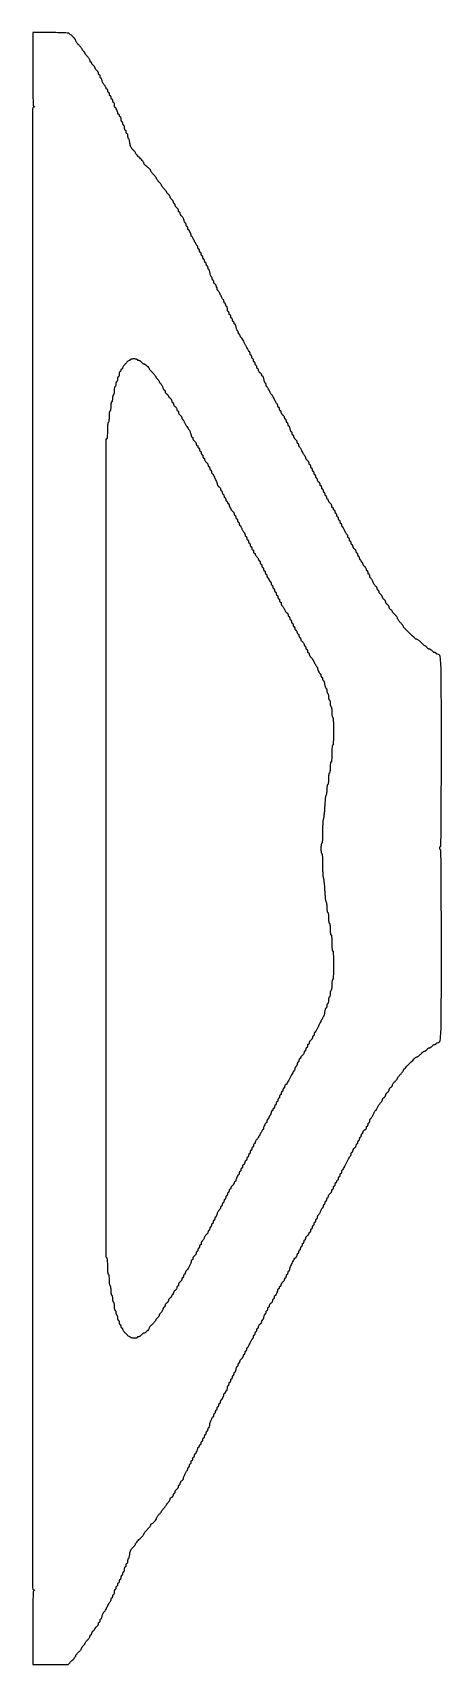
# Model space of a CAD drawing. Extents: x 70 to 555, y 250 to 2187.
import ezdxf

# ---------------------------------------------------------------- set-up
doc = ezdxf.new("R2010")
doc.units = 0

msp = doc.modelspace()

# ---------------------------------------------------------------- linework, layer by layer
for points in [[(70, 2143.583333, 0.00121), (70.05326, 2121.566829, 0.005891), (70.260557, 2109.095074, 0.003349), (70.558113, 2100.621205, 0.28009), (71.25, 2099.583333, -0.029131), (71.85747, 2099.255505, -0.260055), (72, 2099, -0.260055), (71.85747, 2098.744495, -0.029131), (71.25, 2098.416667, 0.291392), (69.871824, 2096.252673, 0.000001), (69.869436, 1218.5, 0.000001), (69.871824, 340.747327, 0.291392), (71.25, 338.583333, -0.029131), (71.85747, 338.255505, -0.260055), (72, 338, -0.260055), (71.85747, 337.744495, -0.029131), (71.25, 337.416667, 0.28009), (70.558113, 336.378795, 0.003349), (70.260557, 327.904926, 0.005891), (70.05326, 315.433171, 0.00121), (70, 293.416667), (70, 250), (91.026316, 250), (112.052632, 250), (116.526316, 254.473684, 0.013323), (118.239739, 256.280939, 0.017929), (119.685855, 258.010942, 0.015133), (120.77426, 259.503294, 0.151102), (121, 260.233218, -0.147588), (121.203713, 260.908325, -0.02419), (122.021777, 262.019798, -0.024825), (123.146551, 263.270331, -0.019637), (124.478389, 264.509534, 0.022964), (125.811561, 265.766622, 0.027486), (126.941349, 267.070765, 0.027968), (127.754152, 268.251209, 0.134032), (127.978389, 269.029241, -0.100886), (128.129106, 269.718683, -0.045333), (128.581152, 270.532713, -0.042393), (129.233214, 271.335352, -0.044851), (130, 272, 0.041141), (130.765221, 272.653428, 0.041233), (131.4125, 273.422869, 0.044503), (131.85928, 274.188882, 0.11021), (132, 274.819549, -0.129236), (132.186019, 275.527212, -0.027097), (132.88125, 276.615995, -0.026729), (133.851562, 277.826, -0.022526), (135, 279, 0.026005), (136.14827, 280.190277, 0.029295), (137.11875, 281.448853, 0.030479), (137.806008, 282.602287, 0.11967), (138, 283.40121, -0.060662), (138.074449, 284.012593, -0.079313), (138.29375, 284.530355, -0.097302), (138.618598, 284.877012, -0.157245), (139, 285, 0.173062), (139.381567, 285.136147, 0.093597), (139.70625, 285.522652, 0.073949), (139.925933, 286.098578, 0.054248), (140, 286.779241, -0.091287), (140.144747, 287.565449, -0.047927), (140.5875, 288.459276, -0.045499), (141.234851, 289.316802, -0.052224), (142, 290, 0.031954), (142.765419, 290.629684, 0.035955), (143.4125, 291.329001, 0.038722), (143.86577, 291.995347, 0.13072), (144, 292.5, -0.13072), (144.13423, 293.004653, -0.038722), (144.5875, 293.670999, -0.035955), (145.234581, 294.370316, -0.031954), (146, 295, 0.052224), (146.765149, 295.683198, 0.045499), (147.4125, 296.540724, 0.047927), (147.855253, 297.434551, 0.091287), (148, 298.220759, -0.054248), (148.074067, 298.901422, -0.073949), (148.29375, 299.477348, -0.093597), (148.618433, 299.863853, -0.173062), (149, 300, 0.191087), (149.381882, 300.151477, 0.088204), (149.70625, 300.5875, 0.068025), (149.926307, 301.234582, 0.048028), (150, 302, -0.0425), (150.065201, 302.765682, -0.062142), (150.261058, 303.4125, -0.081598), (150.5489, 303.850897, -0.209741), (150.888709, 304, 0.253708), (151.272345, 304.208056, 0.038742), (151.7037, 304.998608, 0.035427), (152.106218, 306.097156, 0.023742), (152.415171, 307.399517, -0.030968), (152.766128, 308.789262, -0.02916), (153.291689, 310.154062, -0.030428), (153.901614, 311.306632, -0.082816), (154.503494, 312.0029, 0.070324), (155.226341, 312.798288, 0.012163), (156.331719, 314.511824, 0.013019), (157.536314, 316.603296, 0.011322), (158.690268, 318.853383, -0.008343), (159.795739, 321.040925, -0.011947), (160.853824, 322.939223, -0.00791), (161.792271, 324.476045, -0.152675), (162.213236, 324.833333, 0.157494), (162.515628, 325.09492, 0.052253), (162.768888, 325.631771, 0.04593), (162.941974, 326.325269, 0.038216), (163, 327.083333, -0.050201), (163.073823, 327.816758, -0.070178), (163.29375, 328.436979, -0.090315), (163.61825, 328.854207, -0.184457), (164, 329, 0.191087), (164.381882, 329.151477, 0.088204), (164.70625, 329.5875, 0.068025), (164.926307, 330.234582, 0.048028), (165, 331, -0.048028), (165.073693, 331.765418, -0.068025), (165.29375, 332.4125, -0.088204), (165.618118, 332.848523, -0.191087), (166, 333, 0.254951), (166.384262, 333.209557, 0.06271), (166.70625, 333.88125, 0.048861), (166.927234, 334.850749, 0.031626), (167, 336, -0.031626), (167.072766, 337.149251, -0.048861), (167.29375, 338.11875, -0.06271), (167.615738, 338.790443, -0.254951), (168, 339, 0.191087), (168.381882, 339.151477, 0.088204), (168.70625, 339.5875, 0.068025), (168.926307, 340.234582, 0.048028), (169, 341, -0.048028), (169.073693, 341.765418, -0.068025), (169.29375, 342.4125, -0.088204), (169.618118, 342.848523, -0.191087), (170, 343, 0.191087), (170.381882, 343.151477, 0.088204), (170.70625, 343.5875, 0.068025), (170.926307, 344.234582, 0.048028), (171, 345, -0.048028), (171.073693, 345.765418, -0.068025), (171.29375, 346.4125, -0.088204), (171.618118, 346.848523, -0.191087), (172, 347, 0.191087), (172.381882, 347.151477, 0.088204), (172.70625, 347.5875, 0.068025), (172.926307, 348.234582, 0.048028), (173, 349, -0.048028), (173.073693, 349.765418, -0.068025), (173.29375, 350.4125, -0.088204), (173.618118, 350.848523, -0.191087), (174, 351, 0.226478), (174.382936, 351.182831, 0.074992), (174.70625, 351.734375, 0.057076), (174.926884, 352.542644, 0.038131), (175, 353.5, -0.038131), (175.073116, 354.457356, -0.057076), (175.29375, 355.265625, -0.074992), (175.617064, 355.817169, -0.226478), (176, 356, 0.191087), (176.381882, 356.151477, 0.088204), (176.70625, 356.5875, 0.068025), (176.926307, 357.234582, 0.048028), (177, 358, -0.048028), (177.073693, 358.765418, -0.068025), (177.29375, 359.4125, -0.088204), (177.618118, 359.848523, -0.191087), (178, 360, 0.254951), (178.384262, 360.209557, 0.06271), (178.70625, 360.88125, 0.048861), (178.927234, 361.850749, 0.031626), (179, 363, -0.031626), (179.072766, 364.149251, -0.048861), (179.29375, 365.11875, -0.06271), (179.615738, 365.790443, -0.254951), (180, 366, 0.191087), (180.381882, 366.151477, 0.088204), (180.70625, 366.5875, 0.068025), (180.926307, 367.234582, 0.048028), (181, 368, -0.048028), (181.073693, 368.765418, -0.068025), (181.29375, 369.4125, -0.088204), (181.618118, 369.848523, -0.191087), (182, 370, 0.254951), (182.384262, 370.209557, 0.06271), (182.70625, 370.88125, 0.048861), (182.927234, 371.850749, 0.031626), (183, 373, -0.027527), (183.063333, 374.149496, -0.043284), (183.256376, 375.11875, -0.053507), (183.536308, 375.799715, -0.275107), (183.872771, 376, 0.311959), (184.239099, 376.2532, 0.023889), (184.629105, 377.456379, 0.026096), (184.97627, 379.057584, 0.016386), (185.221931, 380.957885, -0.026066), (185.613236, 383.584052, -0.057648), (186.240404, 385.50744, -0.062234), (187.25526, 387.145456, -0.035126), (188.849161, 388.859095, 0.018211), (190.055614, 390.071302, 0.023053), (191.074441, 391.279659, 0.022011), (191.818957, 392.344013, 0.142548), (192, 392.966134, -0.162586), (192.227067, 393.645972, -0.011817), (193.46875, 395.218614, -0.015545), (195.08465, 397.049672, -0.011102), (197, 399, 0.010909), (198.915379, 400.948855, 0.015322), (200.53125, 402.775396, 0.011526), (201.775245, 404.343713, 0.163312), (202, 405.013477, -0.154405), (202.203655, 405.657238, -0.015821), (203.175, 406.949889, -0.018553), (204.468004, 408.444623, -0.013782), (206, 410, 0.018915), (207.531506, 411.587134, 0.023529), (208.825, 413.177914, 0.02279), (209.765848, 414.582888, 0.136971), (210, 415.421599, -0.058562), (210.070946, 416.025265, -0.077638), (210.280398, 416.536345, -0.096271), (210.590441, 416.878736, -0.162146), (210.954545, 417, 0.182523), (212.365687, 417.532885, 0.027609), (214.554974, 419.687201, 0.028576), (216.496275, 422.082397, 0.157271), (217, 423.644245, -0.121548), (217.192534, 424.424549, -0.029837), (217.88125, 425.564499, -0.028797), (218.851699, 426.813079, -0.025293), (220, 428, 0.015666), (221.148876, 429.142668, 0.020606), (222.11875, 430.258411, 0.018565), (222.83839, 431.230556, 0.151164), (223, 431.752896, -0.143114), (223.156589, 432.288766, -0.016075), (223.88125, 433.346313, -0.018464), (224.851089, 434.57093, -0.013998), (226, 435.842584, 0.012599), (227.149025, 437.107239, 0.017009), (228.11875, 438.310549, 0.014073), (228.851428, 439.345222, 0.148072), (229, 439.835911, -0.135515), (229.121931, 440.277529, -0.026303), (229.5875, 440.970809, -0.026217), (230.234326, 441.744402, -0.021609), (231, 442.5, 0.043355), (231.765302, 443.323844, 0.038357), (232.4125, 444.300472, 0.040345), (232.857769, 445.276717, 0.087037), (233, 446.0876, -0.101972), (233.149823, 446.81459, -0.071553), (233.5875, 447.529513, -0.068149), (234.235558, 448.12423, -0.074911), (235, 448.5, 0.081113), (235.764378, 448.887511, 0.069591), (236.4125, 449.516015, 0.071315), (236.850007, 450.281172, 0.094537), (237, 451.067388, -0.04977), (237.073798, 451.806935, -0.069758), (237.29375, 452.432295, -0.089917), (237.618226, 452.853109, -0.185742), (238, 453, 0.173062), (238.381567, 453.136147, 0.093597), (238.70625, 453.522652, 0.073949), (238.925933, 454.098578, 0.054248), (239, 454.779241, -0.091287), (239.144747, 455.565449, -0.047927), (239.5875, 456.459276, -0.045499), (240.234851, 457.316802, -0.052224), (241, 458, 0.052224), (241.765149, 458.683198, 0.045499), (242.4125, 459.540724, 0.047927), (242.855253, 460.434551, 0.091287), (243, 461.220759, -0.054248), (243.074067, 461.901422, -0.073949), (243.29375, 462.477348, -0.093597), (243.618433, 462.863853, -0.173062), (244, 463, 0.173062), (244.381567, 463.136147, 0.093597), (244.70625, 463.522652, 0.073949), (244.925933, 464.098578, 0.054248), (245, 464.779241, -0.091287), (245.144747, 465.565449, -0.047927), (245.5875, 466.459276, -0.045499), (246.234851, 467.316802, -0.052224), (247, 468, 0.038136), (247.765272, 468.645573, 0.039698), (248.4125, 469.391834, 0.042962), (248.860976, 470.124594, 0.116359), (249, 470.713899, -0.09129), (249.355714, 472.645924, -0.015954), (250.78998, 476.075938, -0.009809), (252.438014, 479.508833, -0.283121), (253.2359, 480, 0.233749), (253.528726, 480.144808, 0.071963), (253.775546, 480.5875, 0.054933), (253.944206, 481.234036, 0.036372), (254, 482, -0.048028), (254.073693, 482.765418, -0.068025), (254.29375, 483.4125, -0.088204), (254.618118, 483.848523, -0.191087), (255, 484, 0.191087), (255.381882, 484.151477, 0.088204), (255.70625, 484.5875, 0.068025), (255.926307, 485.234582, 0.048028), (256, 486, -0.048028), (256.073693, 486.765418, -0.068025), (256.29375, 487.4125, -0.088204), (256.618118, 487.848523, -0.191087), (257, 488, 0.191087), (257.381882, 488.151477, 0.088204), (257.70625, 488.5875, 0.068025), (257.926307, 489.234582, 0.048028), (258, 490, -0.048028), (258.073693, 490.765418, -0.068025), (258.29375, 491.4125, -0.088204), (258.618118, 491.848523, -0.191087), (259, 492, 0.191087), (259.381882, 492.151477, 0.088204), (259.70625, 492.5875, 0.068025), (259.926307, 493.234582, 0.048028), (260, 494, -0.048028), (260.073693, 494.765418, -0.068025), (260.29375, 495.4125, -0.088204), (260.618118, 495.848523, -0.191087), (261, 496, 0.191087), (261.381882, 496.151477, 0.088204), (261.70625, 496.5875, 0.068025), (261.926307, 497.234582, 0.048028), (262, 498, -0.035668), (262.054752, 498.766546, -0.053772), (262.220312, 499.414792, -0.069969), (262.462433, 499.860952, -0.235061), (262.75, 500.007802, 0.262796), (263.526241, 500.456765, 0.020084), (264.711774, 502.667192, 0.026575), (265.708728, 505.031837, 0.08668), (266, 506.699365, -0.07531), (266.075275, 507.196298, -0.08893), (266.29375, 507.617938, -0.100706), (266.618643, 507.899802, -0.129178), (267, 508, 0.148195), (267.381354, 508.115568, 0.098894), (267.70625, 508.440625, 0.082425), (267.925306, 508.926543, 0.064853), (268, 509.5, -0.064853), (268.074694, 510.073457, -0.082425), (268.29375, 510.559375, -0.098894), (268.618646, 510.884432, -0.148195), (269, 511, 0.191087), (269.381882, 511.151477, 0.088204), (269.70625, 511.5875, 0.068025), (269.926307, 512.234582, 0.048028), (270, 513, -0.048028), (270.073693, 513.765418, -0.068025), (270.29375, 514.4125, -0.088204), (270.618118, 514.848523, -0.191087), (271, 515, 0.191087), (271.381882, 515.151477, 0.088204), (271.70625, 515.5875, 0.068025), (271.926307, 516.234582, 0.048028), (272, 517, -0.048028), (272.073693, 517.765418, -0.068025), (272.29375, 518.4125, -0.088204), (272.618118, 518.848523, -0.191087), (273, 519, 0.191087), (273.381882, 519.151477, 0.088204), (273.70625, 519.5875, 0.068025), (273.926307, 520.234582, 0.048028), (274, 521, -0.048028), (274.073693, 521.765418, -0.068025), (274.29375, 522.4125, -0.088204), (274.618118, 522.848523, -0.191087), (275, 523, 0.191087), (275.381882, 523.151477, 0.088204), (275.70625, 523.5875, 0.068025), (275.926307, 524.234582, 0.048028), (276, 525, -0.048028), (276.073693, 525.765418, -0.068025), (276.29375, 526.4125, -0.088204), (276.618118, 526.848523, -0.191087), (277, 527, 0.191087), (277.381882, 527.151477, 0.088204), (277.70625, 527.5875, 0.068025), (277.926307, 528.234582, 0.048028), (278, 529, -0.048028), (278.073693, 529.765418, -0.068025), (278.29375, 530.4125, -0.088204), (278.618118, 530.848523, -0.191087), (279, 531, 0.226042), (279.382919, 531.182433, 0.075171), (279.70625, 531.73236, 0.057206), (279.926878, 532.538417, 0.038239), (280, 533.49314, -0.073009), (280.381723, 536.093421, -0.02293), (281.687196, 539.815027, -0.015249), (283.251766, 543.378477, -0.289336), (284.2359, 544, 0.233749), (284.528726, 544.144808, 0.071963), (284.775546, 544.5875, 0.054933), (284.944206, 545.234036, 0.036372), (285, 546, -0.048028), (285.073693, 546.765418, -0.068025), (285.29375, 547.4125, -0.088204), (285.618118, 547.848523, -0.191087), (286, 548, 0.191087), (286.381882, 548.151477, 0.088204), (286.70625, 548.5875, 0.068025), (286.926307, 549.234582, 0.048028), (287, 550, -0.048028), (287.073693, 550.765418, -0.068025), (287.29375, 551.4125, -0.088204), (287.618118, 551.848523, -0.191087), (288, 552, 0.191087), (288.381882, 552.151477, 0.088204), (288.70625, 552.5875, 0.068025), (288.926307, 553.234582, 0.048028), (289, 554, -0.048028), (289.073693, 554.765418, -0.068025), (289.29375, 555.4125, -0.088204), (289.618118, 555.848523, -0.191087), (290, 556, 0.191087), (290.381882, 556.151477, 0.088204), (290.70625, 556.5875, 0.068025), (290.926307, 557.234582, 0.048028), (291, 558, -0.048028), (291.073693, 558.765418, -0.068025), (291.29375, 559.4125, -0.088204), (291.618118, 559.848523, -0.191087), (292, 560, 0.191087), (292.381882, 560.151477, 0.088204), (292.70625, 560.5875, 0.068025), (292.926307, 561.234582, 0.048028), (293, 562, -0.035668), (293.054752, 562.766546, -0.053772), (293.220312, 563.414792, -0.069969), (293.462433, 563.860952, -0.235061), (293.75, 564.007802, 0.262796), (294.526241, 564.456765, 0.020084), (295.711774, 566.667192, 0.026575), (296.708728, 569.031837, 0.08668), (297, 570.699365, -0.07531), (297.075275, 571.196298, -0.08893), (297.29375, 571.617938, -0.100706), (297.618643, 571.899802, -0.129178), (298, 572, 0.148195), (298.381354, 572.115568, 0.098894), (298.70625, 572.440625, 0.082425), (298.925306, 572.926543, 0.064853), (299, 573.5, -0.064853), (299.074694, 574.073457, -0.082425), (299.29375, 574.559375, -0.098894), (299.618646, 574.884432, -0.148195), (300, 575, 0.254951), (300.384262, 575.209557, 0.06271), (300.70625, 575.88125, 0.048861), (300.927234, 576.850749, 0.031626), (301, 578, -0.031626), (301.072766, 579.149251, -0.048861), (301.29375, 580.11875, -0.06271), (301.615738, 580.790443, -0.254951), (302, 581, 0.191087), (302.381882, 581.151477, 0.088204), (302.70625, 581.5875, 0.068025), (302.926307, 582.234582, 0.048028), (303, 583, -0.048028), (303.073693, 583.765418, -0.068025), (303.29375, 584.4125, -0.088204), (303.618118, 584.848523, -0.191087), (304, 585, 0.191087), (304.381882, 585.151477, 0.088204), (304.70625, 585.5875, 0.068025), (304.926307, 586.234582, 0.048028), (305, 587, -0.048028), (305.073693, 587.765418, -0.068025), (305.29375, 588.4125, -0.088204), (305.618118, 588.848523, -0.191087), (306, 589, 0.191087), (306.381882, 589.151477, 0.088204), (306.70625, 589.5875, 0.068025), (306.926307, 590.234582, 0.048028), (307, 591, -0.048028), (307.073693, 591.765418, -0.068025), (307.29375, 592.4125, -0.088204), (307.618118, 592.848523, -0.191087), (308, 593, 0.191087), (308.381882, 593.151477, 0.088204), (308.70625, 593.5875, 0.068025), (308.926307, 594.234582, 0.048028), (309, 595, -0.0425), (309.065201, 595.765682, -0.062142), (309.261058, 596.4125, -0.081598), (309.5489, 596.850897, -0.209741), (309.888709, 597, 0.256887), (310.273273, 597.211538, 0.037322), (310.709237, 598.028125, 0.034546), (311.117868, 599.159097, 0.023055), (311.434022, 600.5, -0.02478), (311.755031, 601.840783, -0.036741), (312.178188, 602.971875, -0.040853), (312.634646, 603.782001, -0.248969), (313.045313, 604, 0.198381), (313.410052, 604.150643, 0.08573), (313.719561, 604.5875, 0.065694), (313.929774, 605.234473, 0.045771), (314, 606, -0.048028), (314.073693, 606.765418, -0.068025), (314.29375, 607.4125, -0.088204), (314.618118, 607.848523, -0.191087), (315, 608, 0.173062), (315.381567, 608.136147, 0.093597), (315.70625, 608.522652, 0.073949), (315.925933, 609.098578, 0.054248), (316, 609.779241, -0.091287), (316.144747, 610.565449, -0.047927), (316.5875, 611.459276, -0.045499), (317.234851, 612.316802, -0.052224), (318, 613, 0.052224), (318.765149, 613.683198, 0.045499), (319.4125, 614.540724, 0.047927), (319.855253, 615.434551, 0.091287), (320, 616.220759, -0.054248), (320.074067, 616.901422, -0.073949), (320.29375, 617.477348, -0.093597), (320.618433, 617.863853, -0.173062), (321, 618, 0.191087), (321.381882, 618.151477, 0.088204), (321.70625, 618.5875, 0.068025), (321.926307, 619.234582, 0.048028), (322, 620, -0.048028), (322.073693, 620.765418, -0.068025), (322.29375, 621.4125, -0.088204), (322.618118, 621.848523, -0.191087), (323, 622, 0.191087), (323.381882, 622.151477, 0.088204), (323.70625, 622.5875, 0.068025), (323.926307, 623.234582, 0.048028), (324, 624, -0.035676), (324.054743, 624.766246, -0.053938), (324.220312, 625.413545, -0.070374), (324.46246, 625.858162, -0.235946), (324.75, 626.003557, 0.252497), (325.144986, 626.219031, 0.010688), (326.014063, 627.619605, 0.016166), (326.987617, 629.394667, 0.010555), (328, 631.5, -0.010555), (329.012383, 633.605333, -0.016166), (329.985937, 635.380395, -0.010688), (330.855014, 636.780969, -0.252497), (331.25, 636.996443, 0.235946), (331.53754, 637.141838, 0.070374), (331.779688, 637.586455, 0.053938), (331.945257, 638.233754, 0.035676), (332, 639, -0.048028), (332.073693, 639.765418, -0.068025), (332.29375, 640.4125, -0.088204), (332.618118, 640.848523, -0.191087), (333, 641, 0.191087), (333.381882, 641.151477, 0.088204), (333.70625, 641.5875, 0.068025), (333.926307, 642.234582, 0.048028), (334, 643, -0.048028), (334.073693, 643.765418, -0.068025), (334.29375, 644.4125, -0.088204), (334.618118, 644.848523, -0.191087), (335, 645, 0.191087), (335.381882, 645.151477, 0.088204), (335.70625, 645.5875, 0.068025), (335.926307, 646.234582, 0.048028), (336, 647, -0.048028), (336.073693, 647.765418, -0.068025), (336.29375, 648.4125, -0.088204), (336.618118, 648.848523, -0.191087), (337, 649, 0.173062), (337.381567, 649.136147, 0.093597), (337.70625, 649.522652, 0.073949), (337.925933, 650.098578, 0.054248), (338, 650.779241, -0.091287), (338.144747, 651.565449, -0.047927), (338.5875, 652.459276, -0.045499), (339.234851, 653.316802, -0.052224), (340, 654, 0.052224), (340.765149, 654.683198, 0.045499), (341.4125, 655.540724, 0.047927), (341.855253, 656.434551, 0.091287), (342, 657.220759, -0.047977), (342.065489, 657.901693, -0.067974), (342.261058, 658.477348, -0.088151), (342.549324, 658.865259, -0.191248), (342.888709, 659, 0.256887), (343.273273, 659.211538, 0.037322), (343.709237, 660.028125, 0.034546), (344.117868, 661.159097, 0.023055), (344.434022, 662.5, -0.02478), (344.755031, 663.840783, -0.036741), (345.178188, 664.971875, -0.040853), (345.634646, 665.782001, -0.248969), (346.045313, 666, 0.198381), (346.410052, 666.150643, 0.08573), (346.719561, 666.5875, 0.065694), (346.929774, 667.234473, 0.045771), (347, 668, -0.048028), (347.073693, 668.765418, -0.068025), (347.29375, 669.4125, -0.088204), (347.618118, 669.848523, -0.191087), (348, 670, 0.191087), (348.381882, 670.151477, 0.088204), (348.70625, 670.5875, 0.068025), (348.926307, 671.234582, 0.048028), (349, 672, -0.048028), (349.073693, 672.765418, -0.068025), (349.29375, 673.4125, -0.088204), (349.618118, 673.848523, -0.191087), (350, 674, 0.173062), (350.381567, 674.136147, 0.093597), (350.70625, 674.522652, 0.073949), (350.925933, 675.098578, 0.054248), (351, 675.779241, -0.091287), (351.144747, 676.565449, -0.047927), (351.5875, 677.459276, -0.045499), (352.234851, 678.316802, -0.052224), (353, 679, 0.052224), (353.765149, 679.683198, 0.045499), (354.4125, 680.540724, 0.047927), (354.855253, 681.434551, 0.091287), (355, 682.220759, -0.054248), (355.074067, 682.901422, -0.073949), (355.29375, 683.477348, -0.093597), (355.618433, 683.863853, -0.173062), (356, 684, 0.191087), (356.381882, 684.151477, 0.088204), (356.70625, 684.5875, 0.068025), (356.926307, 685.234582, 0.048028), (357, 686, -0.035668), (357.054752, 686.766546, -0.053772), (357.220312, 687.414792, -0.069969), (357.462433, 687.860952, -0.235061), (357.75, 688.007802, 0.262796), (358.526241, 688.456765, 0.020084), (359.711774, 690.667192, 0.026575), (360.708728, 693.031837, 0.08668), (361, 694.699365, -0.07531), (361.075275, 695.196298, -0.08893), (361.29375, 695.617938, -0.100706), (361.618643, 695.899802, -0.129178), (362, 696, 0.148195), (362.381354, 696.115568, 0.098894), (362.70625, 696.440625, 0.082425), (362.925306, 696.926543, 0.064853), (363, 697.5, -0.064853), (363.074694, 698.073457, -0.082425), (363.29375, 698.559375, -0.098894), (363.618646, 698.884432, -0.148195), (364, 699, 0.173062), (364.381567, 699.136147, 0.093597), (364.70625, 699.522652, 0.073949), (364.925933, 700.098578, 0.054248), (365, 700.779241, -0.091287), (365.144747, 701.565449, -0.047927), (365.5875, 702.459276, -0.045499), (366.234851, 703.316802, -0.052224), (367, 704, 0.052224), (367.765149, 704.683198, 0.045499), (368.4125, 705.540724, 0.047927), (368.855253, 706.434551, 0.091287), (369, 707.220759, -0.054248), (369.074067, 707.901422, -0.073949), (369.29375, 708.477348, -0.093597), (369.618433, 708.863853, -0.173062), (370, 709, 0.191087), (370.381882, 709.151477, 0.088204), (370.70625, 709.5875, 0.068025), (370.926307, 710.234582, 0.048028), (371, 711, -0.048028), (371.073693, 711.765418, -0.068025), (371.29375, 712.4125, -0.088204), (371.618118, 712.848523, -0.191087), (372, 713, 0.191087), (372.381882, 713.151477, 0.088204), (372.70625, 713.5875, 0.068025), (372.926307, 714.234582, 0.048028), (373, 715, -0.048028), (373.073693, 715.765418, -0.068025), (373.29375, 716.4125, -0.088204), (373.618118, 716.848523, -0.191087), (374, 717, 0.161859), (374.38144, 717.126801, 0.096335), (374.70625, 717.484784, 0.077736), (374.925668, 718.019159, 0.058682), (375, 718.650328, -0.102544), (375.513377, 721.127209, -0.013309), (377.80307, 726.049892, -0.014572), (380.364283, 730.838689, -0.079568), (382.203401, 733.117295, 0.044459), (382.890872, 733.856707, 0.03881), (383.472249, 734.739117, 0.040746), (383.871872, 735.625535, 0.085733), (384, 736.367295, -0.059344), (384.074371, 736.991699, -0.078271), (384.29375, 737.520393, -0.096675), (384.618574, 737.874498, -0.160289), (385, 738, 0.191087), (385.381882, 738.151477, 0.088204), (385.70625, 738.5875, 0.068025), (385.926307, 739.234582, 0.048028), (386, 740, -0.048028), (386.073693, 740.765418, -0.068025), (386.29375, 741.4125, -0.088204), (386.618118, 741.848523, -0.191087), (387, 742, 0.191087), (387.381882, 742.151477, 0.088204), (387.70625, 742.5875, 0.068025), (387.926307, 743.234582, 0.048028), (388, 744, -0.048028), (388.073693, 744.765418, -0.068025), (388.29375, 745.4125, -0.088204), (388.618118, 745.848523, -0.191087), (389, 746, 0.191087), (389.381882, 746.151477, 0.088204), (389.70625, 746.5875, 0.068025), (389.926307, 747.234582, 0.048028), (390, 748, -0.048028), (390.073693, 748.765418, -0.068025), (390.29375, 749.4125, -0.088204), (390.618118, 749.848523, -0.191087), (391, 750, 0.191087), (391.381882, 750.151477, 0.088204), (391.70625, 750.5875, 0.068025), (391.926307, 751.234582, 0.048028), (392, 752, -0.048028), (392.073693, 752.765418, -0.068025), (392.29375, 753.4125, -0.088204), (392.618118, 753.848523, -0.191087), (393, 754, 0.173062), (393.381567, 754.136147, 0.093597), (393.70625, 754.522652, 0.073949), (393.925933, 755.098578, 0.054248), (394, 755.779241, -0.091287), (394.144747, 756.565449, -0.047927), (394.5875, 757.459276, -0.045499), (395.234851, 758.316802, -0.052224), (396, 759, 0.038332), (396.765268, 759.646083, 0.039803), (397.4125, 760.393849, 0.043072), (397.860855, 761.128761, 0.115942), (398, 761.720759, -0.07663), (398.075344, 762.209482, -0.089631), (398.29375, 762.624223, -0.10076), (398.618634, 762.901479, -0.127083), (399, 763, 0.191087), (399.381882, 763.151477, 0.088204), (399.70625, 763.5875, 0.068025), (399.926307, 764.234582, 0.048028), (400, 765, -0.048028), (400.073693, 765.765418, -0.068025), (400.29375, 766.4125, -0.088204), (400.618118, 766.848523, -0.191087), (401, 767, 0.191087), (401.381882, 767.151477, 0.088204), (401.70625, 767.5875, 0.068025), (401.926307, 768.234582, 0.048028), (402, 769, -0.048028), (402.073693, 769.765418, -0.068025), (402.29375, 770.4125, -0.088204), (402.618118, 770.848523, -0.191087), (403, 771, 0.191087), (403.381882, 771.151477, 0.088204), (403.70625, 771.5875, 0.068025), (403.926307, 772.234582, 0.048028), (404, 773, -0.048028), (404.073693, 773.765418, -0.068025), (404.29375, 774.4125, -0.088204), (404.618118, 774.848523, -0.191087), (405, 775, 0.191087), (405.381882, 775.151477, 0.088204), (405.70625, 775.5875, 0.068025), (405.926307, 776.234582, 0.048028), (406, 777, -0.048028), (406.073693, 777.765418, -0.068025), (406.29375, 778.4125, -0.088204), (406.618118, 778.848523, -0.191087), (407, 779, 0.181272), (407.381693, 779.143082, 0.091278), (407.70625, 779.551532, 0.071223), (407.926111, 780.159146, 0.05129), (408, 780.877555, -0.05955), (408.095346, 781.675271, -0.043866), (408.38025, 782.519158, -0.0446), (408.798735, 783.280817, -0.071752), (409.294468, 783.829424, 0.068688), (409.884877, 784.474846, 0.019317), (410.617639, 785.630421, 0.019091), (411.353031, 787.014743, 0.01906), (411.981115, 788.451869, -0.018579), (412.573614, 789.811135, -0.026991), (413.203263, 790.957736, -0.025538), (413.793277, 791.806937, -0.232169), (414.186646, 792, 0.223848), (414.498028, 792.146758, 0.076066), (414.761077, 792.5875, 0.057859), (414.940501, 793.234145, 0.038787), (415, 794, -0.048028), (415.073693, 794.765418, -0.068025), (415.29375, 795.4125, -0.088204), (415.618118, 795.848523, -0.191087), (416, 796, 0.191087), (416.381882, 796.151477, 0.088204), (416.70625, 796.5875, 0.068025), (416.926307, 797.234582, 0.048028), (417, 798, -0.048028), (417.073693, 798.765418, -0.068025), (417.29375, 799.4125, -0.088204), (417.618118, 799.848523, -0.191087), (418, 800, 0.191087), (418.381882, 800.151477, 0.088204), (418.70625, 800.5875, 0.068025), (418.926307, 801.234582, 0.048028), (419, 802, -0.048028), (419.073693, 802.765418, -0.068025), (419.29375, 803.4125, -0.088204), (419.618118, 803.848523, -0.191087), (420, 804, 0.173062), (420.381567, 804.136147, 0.093597), (420.70625, 804.522652, 0.073949), (420.925933, 805.098578, 0.054248), (421, 805.779241, -0.091287), (421.144747, 806.565449, -0.047927), (421.5875, 807.459276, -0.045499), (422.234851, 808.316802, -0.052224), (423, 809, 0.052224), (423.765149, 809.683198, 0.045499), (424.4125, 810.540724, 0.047927), (424.855253, 811.434551, 0.091287), (425, 812.220759, -0.054248), (425.074067, 812.901422, -0.073949), (425.29375, 813.477348, -0.093597), (425.618433, 813.863853, -0.173062), (426, 814, 0.191087), (426.381882, 814.151477, 0.088204), (426.70625, 814.5875, 0.068025), (426.926307, 815.234582, 0.048028), (427, 816, -0.048028), (427.073693, 816.765418, -0.068025), (427.29375, 817.4125, -0.088204), (427.618118, 817.848523, -0.191087), (428, 818, 0.191087), (428.381882, 818.151477, 0.088204), (428.70625, 818.5875, 0.068025), (428.926307, 819.234582, 0.048028), (429, 820, -0.048028), (429.073693, 820.765418, -0.068025), (429.29375, 821.4125, -0.088204), (429.618118, 821.848523, -0.191087), (430, 822, 0.148195), (430.381354, 822.115568, 0.098894), (430.70625, 822.440625, 0.082425), (430.925306, 822.926543, 0.064853), (431, 823.5, -0.064853), (431.074694, 824.073457, -0.082425), (431.29375, 824.559375, -0.098894), (431.618646, 824.884432, -0.148195), (432, 825, 0.191087), (432.381882, 825.151477, 0.088204), (432.70625, 825.5875, 0.068025), (432.926307, 826.234582, 0.048028), (433, 827, -0.048028), (433.073693, 827.765418, -0.068025), (433.29375, 828.4125, -0.088204), (433.618118, 828.848523, -0.191087), (434, 829, 0.191087), (434.381882, 829.151477, 0.088204), (434.70625, 829.5875, 0.068025), (434.926307, 830.234582, 0.048028), (435, 831, -0.048028), (435.073693, 831.765418, -0.068025), (435.29375, 832.4125, -0.088204), (435.618118, 832.848523, -0.191087), (436, 833, 0.184457), (436.38175, 833.145793, 0.090315), (436.70625, 833.563021, 0.070178), (436.926177, 834.183242, 0.050201), (437, 834.916667, -0.039515), (437.060002, 835.674711, -0.047231), (437.238837, 836.368229, -0.053918), (437.500721, 836.904214, -0.156125), (437.813061, 837.166667, 0.163319), (438.262541, 837.555243, 0.004799), (439.533722, 839.752083, 0.009148), (440.974417, 842.41024, 0.006125), (442.528887, 845.5, -0.005854), (444.081272, 848.589795, -0.008762), (445.515566, 851.247917, -0.004482), (446.780567, 853.450631, -0.161019), (447.215826, 853.833333, 0.157623), (447.517238, 854.094831, 0.052086), (447.769649, 854.631771, 0.045801), (447.942169, 855.325267, 0.038089), (448, 856.083333, -0.050201), (448.073823, 856.816758, -0.070178), (448.29375, 857.436979, -0.090315), (448.61825, 857.854207, -0.184457), (449, 858, 0.173062), (449.381567, 858.136147, 0.093597), (449.70625, 858.522652, 0.073949), (449.925933, 859.098578, 0.054248), (450, 859.779241, -0.091287), (450.144747, 860.565449, -0.047927), (450.5875, 861.459276, -0.045499), (451.234851, 862.316802, -0.052224), (452, 863, 0.052224), (452.765149, 863.683198, 0.045499), (453.4125, 864.540724, 0.047927), (453.855253, 865.434551, 0.091287), (454, 866.220759, -0.054248), (454.074067, 866.901422, -0.073949), (454.29375, 867.477348, -0.093597), (454.618433, 867.863853, -0.173062), (455, 868, 0.191087), (455.381882, 868.151477, 0.088204), (455.70625, 868.5875, 0.068025), (455.926307, 869.234582, 0.048028), (456, 870, -0.048028), (456.073693, 870.765418, -0.068025), (456.29375, 871.4125, -0.088204), (456.618118, 871.848523, -0.191087), (457, 872, 0.191087), (457.381882, 872.151477, 0.088204), (457.70625, 872.5875, 0.068025), (457.926307, 873.234582, 0.048028), (458, 874, -0.048028), (458.073693, 874.765418, -0.068025), (458.29375, 875.4125, -0.088204), (458.618118, 875.848523, -0.191087), (459, 876, 0.191087), (459.381882, 876.151477, 0.088204), (459.70625, 876.5875, 0.068025), (459.926307, 877.234582, 0.048028), (460, 878, -0.048028), (460.073693, 878.765418, -0.068025), (460.29375, 879.4125, -0.088204), (460.618118, 879.848523, -0.191087), (461, 880, 0.185742), (461.381774, 880.146891, 0.089917), (461.70625, 880.567705, 0.069758), (461.926202, 881.193065, 0.04977), (462, 881.932612, -0.094537), (462.149993, 882.718828, -0.071315), (462.5875, 883.483985, -0.069591), (463.235622, 884.112489, -0.081113), (464, 884.5, 0.081113), (464.764378, 884.887511, 0.069591), (465.4125, 885.516015, 0.071315), (465.850007, 886.281172, 0.094537), (466, 887.067388, -0.04977), (466.073798, 887.806935, -0.069758), (466.29375, 888.432295, -0.089917), (466.618226, 888.853109, -0.185742), (467, 889, 0.191087), (467.381882, 889.151477, 0.088204), (467.70625, 889.5875, 0.068025), (467.926307, 890.234582, 0.048028), (468, 891, -0.048028), (468.073693, 891.765418, -0.068025), (468.29375, 892.4125, -0.088204), (468.618118, 892.848523, -0.191087), (469, 893, 0.185417), (469.381768, 893.146613, 0.090018), (469.70625, 893.566518, 0.069864), (469.926196, 894.190576, 0.049879), (470, 894.928571, -0.056246), (470.094249, 895.763755, -0.038158), (470.378332, 896.678795, -0.038369), (470.794619, 897.531836, -0.060539), (471.28794, 898.178571, 0.045006), (471.898046, 898.929015, 0.012718), (472.708326, 900.200915, 0.012709), (473.55445, 901.691201, 0.013106), (474.3147, 903.207522, -0.013625), (475.049811, 904.669908, -0.016497), (475.82077, 905.99779, -0.0152), (476.533146, 907.06309, -0.09968), (477, 907.5, 0.10013), (477.466175, 907.937055, 0.015301), (478.175401, 909.00221, 0.016593), (478.942146, 910.330092, 0.013704), (479.672267, 911.792478, -0.020158), (480.465119, 913.330528, -0.017181), (481.420139, 914.885996, -0.017524), (482.387976, 916.24158, -0.046033), (483.199027, 917.117295, 0.038887), (483.888168, 917.840412, 0.036822), (484.470964, 918.674269, 0.039052), (484.873796, 919.490774, 0.095352), (485, 920.146536, -0.108353), (485.141194, 920.790435, -0.044932), (485.5875, 921.567169, -0.041686), (486.234793, 922.344051, -0.042098), (487, 923, 0.046192), (487.765165, 923.666838, 0.043436), (488.4125, 924.475876, 0.046457), (488.857086, 925.299139, 0.100918), (489, 926, -0.100918), (489.142914, 926.700861, -0.046457), (489.5875, 927.524124, -0.043436), (490.234835, 928.333162, -0.046192), (491, 929, 0.046192), (491.765165, 929.666838, 0.043436), (492.4125, 930.475876, 0.046457), (492.857086, 931.299139, 0.100918), (493, 932, -0.100918), (493.142914, 932.700861, -0.046457), (493.5875, 933.524124, -0.043436), (494.234835, 934.333162, -0.046192), (495, 935, 0.041141), (495.765221, 935.653428, 0.041233), (496.4125, 936.422869, 0.044503), (496.85928, 937.188882, 0.11021), (497, 937.819549, -0.129236), (497.186019, 938.527212, -0.027097), (497.88125, 939.615995, -0.026729), (498.851562, 940.826, -0.022526), (500, 942, 0.017525), (501.148744, 943.151063, 0.022415), (502.11875, 944.292187, 0.021114), (502.830292, 945.29421, 0.144813), (503, 945.867876, -0.148336), (503.181641, 946.466666, -0.016253), (504.028125, 947.64848, -0.01874), (505.15957, 949.0151, -0.014099), (506.5, 950.433333, 0.01389), (507.840449, 951.850403, 0.018524), (508.971875, 953.213488, 0.015954), (509.819676, 954.391426, 0.149075), (510, 954.982796, -0.195592), (510.643526, 956.564934, -0.003196), (517.495218, 963.504782, -0.003196), (524.435066, 970.356474, -0.195592), (526.017204, 971, 0.149075), (526.608574, 971.180324, 0.015954), (527.786512, 972.028125, 0.018524), (529.149597, 973.159551, 0.01389), (530.566667, 974.5, -0.016441), (531.998052, 975.840226, -0.021054), (533.404527, 976.971875, -0.019489), (534.631852, 977.80518, -0.140282), (535.312574, 978, 0.117991), (535.891476, 978.138539, 0.042523), (536.615942, 978.5875, 0.039282), (537.356395, 979.234713, 0.037378), (538, 980, -0.046192), (538.666838, 980.765165, -0.043436), (539.475876, 981.4125, -0.046457), (540.299139, 981.857086, -0.100918), (541, 982, 0.100918), (541.700861, 982.142914, 0.046457), (542.524124, 982.5875, 0.043436), (543.333162, 983.234835, 0.046192), (544, 984, -0.052224), (544.683198, 984.765149, -0.045499), (545.540724, 985.4125, -0.047927), (546.434551, 985.855253, -0.091287), (547.220759, 986, 0.054248), (547.901422, 986.074067, 0.073949), (548.477348, 986.29375, 0.093597), (548.863853, 986.618433, 0.173062), (549, 987, -0.154765), (549.120948, 987.381386, -0.09778), (549.461607, 987.70625, -0.080164), (549.97055, 987.925485, -0.061768), (550.571429, 988, 0.36744), (553.454151, 990.449115, 0.031037), (554.506666, 1000.914209, 0.009188), (554.942058, 1022.893948, 0.000358), (555, 1103.928571, 0.000581), (554.942223, 1153.660431, 0.00163), (554.747789, 1188.482143, 0.000151), (554.491424, 1216.513197, 0.411449), (554, 1217, -0.191087), (553.618118, 1217.151477, -0.088204), (553.29375, 1217.5875, -0.068025), (553.073693, 1218.234582, -0.048028), (553, 1219, -0.048028), (553.073693, 1219.765418, -0.068025), (553.29375, 1220.4125, -0.088204), (553.618118, 1220.848523, -0.191087), (554, 1221, 0.411436), (554.491387, 1221.486745, 0.000152), (554.747779, 1249.392857, 0.001637), (554.942219, 1284.061064, 0.000584), (555, 1333.571429, 0.000359), (554.942003, 1414.242224, 0.009228), (554.506431, 1436.135375, 0.031239), (553.452529, 1446.554677, 0.367164), (550.571429, 1449, -0.061768), (549.97055, 1449.074515, -0.080164), (549.461607, 1449.29375, -0.09778), (549.120948, 1449.618614, -0.154765), (549, 1450, 0.173062), (548.863853, 1450.381567, 0.093597), (548.477348, 1450.70625, 0.073949), (547.901422, 1450.925933, 0.054248), (547.220759, 1451, -0.091287), (546.434551, 1451.144747, -0.047927), (545.540724, 1451.5875, -0.045499), (544.683198, 1452.234851, -0.052224), (544, 1453, 0.046192), (543.333162, 1453.765165, 0.043436), (542.524124, 1454.4125, 0.046457), (541.700861, 1454.857086, 0.100918), (541, 1455, -0.100918), (540.299139, 1455.142914, -0.046457), (539.475876, 1455.5875, -0.043436), (538.666838, 1456.234835, -0.046192), (538, 1457, 0.026042), (537.385181, 1457.76561, 0.031562), (536.729995, 1458.4125, 0.033074), (536.124246, 1458.872802, 0.146963), (535.70084, 1459, -0.167083), (535.195089, 1459.173859, -0.010702), (533.966191, 1460.175, -0.01472), (532.534694, 1461.46762, -0.010372), (531, 1463, 0.018031), (529.418388, 1464.531583, 0.022736), (527.844231, 1465.825, 0.02168), (526.4597, 1466.770159, 0.13981), (525.65379, 1467, -0.190009), (523.848203, 1467.711857, -0.004614), (517.230941, 1474.005184, -0.004488), (510.716179, 1480.430914, -0.198367), (510, 1482.165064, 0.156078), (509.833195, 1482.686409, 0.013118), (508.971875, 1483.829946, 0.016447), (507.840635, 1485.160325, 0.011958), (506.5, 1486.566667, -0.020544), (505.160081, 1488.021466, -0.024656), (504.028125, 1489.498395, -0.024501), (503.212171, 1490.812565, -0.127343), (503, 1491.632124, 0.121043), (502.807069, 1492.417401, 0.030011), (502.11875, 1493.560938, 0.028931), (501.148293, 1494.812184, 0.025483), (500, 1496, -0.014489), (498.851035, 1497.137392, -0.0194), (497.88125, 1498.23713, -0.016876), (497.155748, 1499.1912, -0.15533), (497, 1499.680451, 0.145178), (496.871936, 1500.112214, 0.033731), (496.4125, 1500.724006, 0.032051), (495.765589, 1501.383675, 0.026646), (495, 1502, -0.046192), (494.234835, 1502.666838, -0.043436), (493.5875, 1503.475876, -0.046457), (493.142914, 1504.299139, -0.100918), (493, 1505, 0.100918), (492.857086, 1505.700861, 0.046457), (492.4125, 1506.524124, 0.043436), (491.765165, 1507.333162, 0.046192), (491, 1508, -0.046192), (490.234835, 1508.666838, -0.043436), (489.5875, 1509.475876, -0.046457), (489.142914, 1510.299139, -0.100918), (489, 1511, 0.100918), (488.857086, 1511.700861, 0.046457), (488.4125, 1512.524124, 0.043436), (487.765165, 1513.333162, 0.046192), (487, 1514, -0.046192), (486.234835, 1514.666838, -0.043436), (485.5875, 1515.475876, -0.046457), (485.142914, 1516.299139, -0.100918), (485, 1517, 0.100918), (484.857086, 1517.700861, 0.046457), (484.4125, 1518.524124, 0.043436), (483.765165, 1519.333162, 0.046192), (483, 1520, -0.052224), (482.234851, 1520.683198, -0.045499), (481.5875, 1521.540724, -0.047927), (481.144747, 1522.434551, -0.091287), (481, 1523.220759, 0.054248), (480.925933, 1523.901422, 0.073949), (480.70625, 1524.477348, 0.093597), (480.381567, 1524.863853, 0.173062), (480, 1525, -0.182536), (479.618285, 1525.144157, -0.0909), (479.29375, 1525.556072, -0.070807), (479.073863, 1526.168668, -0.050854), (479, 1526.893011, 0.070525), (478.891509, 1527.658346, 0.06344), (478.573362, 1528.393667, 0.066818), (478.102987, 1528.989227, 0.100956), (477.547614, 1529.343355, -0.126112), (476.860291, 1529.831253, -0.02414), (475.921154, 1531.055618, -0.024347), (474.939717, 1532.630252, -0.020306), (474.050248, 1534.389699, 0.012231), (473.193819, 1536.153971, 0.015376), (472.311456, 1537.742089, 0.013542), (471.503949, 1539.015983, 0.106696), (471.002633, 1539.498373, -0.111196), (470.618076, 1539.875057, -0.050305), (470.294524, 1540.506172, -0.04637), (470.074274, 1541.270584, -0.046999), (470, 1542.059017, 0.049547), (469.926216, 1542.801778, 0.069539), (469.70625, 1543.429836, 0.089706), (469.381787, 1543.852535, 0.186414), (469, 1544, -0.191087), (468.618118, 1544.151477, -0.088204), (468.29375, 1544.5875, -0.068025), (468.073693, 1545.234582, -0.048028), (468, 1546, 0.048028), (467.926307, 1546.765418, 0.068025), (467.70625, 1547.4125, 0.088204), (467.381882, 1547.848523, 0.191087), (467, 1548, -0.173062), (466.618433, 1548.136147, -0.093597), (466.29375, 1548.522652, -0.073949), (466.074067, 1549.098578, -0.054248), (466, 1549.779241, 0.091287), (465.855253, 1550.565449, 0.047927), (465.4125, 1551.459276, 0.045499), (464.765149, 1552.316802, 0.052224), (464, 1553, -0.052224), (463.234851, 1553.683198, -0.045499), (462.5875, 1554.540724, -0.047927), (462.144747, 1555.434551, -0.091287), (462, 1556.220759, 0.054248), (461.925933, 1556.901422, 0.073949), (461.70625, 1557.477348, 0.093597), (461.381567, 1557.863853, 0.173062), (461, 1558, -0.148195), (460.618646, 1558.115568, -0.098894), (460.29375, 1558.440625, -0.082425), (460.074694, 1558.926543, -0.064853), (460, 1559.5, 0.064853), (459.925306, 1560.073457, 0.082425), (459.70625, 1560.559375, 0.098894), (459.381354, 1560.884432, 0.148195), (459, 1561, -0.191087), (458.618118, 1561.151477, -0.088204), (458.29375, 1561.5875, -0.068025), (458.073693, 1562.234582, -0.048028), (458, 1563, 0.048028), (457.926307, 1563.765418, 0.068025), (457.70625, 1564.4125, 0.088204), (457.381882, 1564.848523, 0.191087), (457, 1565, -0.191087), (456.618118, 1565.151477, -0.088204), (456.29375, 1565.5875, -0.068025), (456.073693, 1566.234582, -0.048028), (456, 1567, 0.048028), (455.926307, 1567.765418, 0.068025), (455.70625, 1568.4125, 0.088204), (455.381882, 1568.848523, 0.191087), (455, 1569, -0.173062), (454.618433, 1569.136147, -0.093597), (454.29375, 1569.522652, -0.073949), (454.074067, 1570.098578, -0.054248), (454, 1570.779241, 0.091287), (453.855253, 1571.565449, 0.047927), (453.4125, 1572.459276, 0.045499), (452.765149, 1573.316802, 0.052224), (452, 1574, -0.052224), (451.234851, 1574.683198, -0.045499), (450.5875, 1575.540724, -0.047927), (450.144747, 1576.434551, -0.091287), (450, 1577.220759, 0.054248), (449.925933, 1577.901422, 0.073949), (449.70625, 1578.477348, 0.093597), (449.381567, 1578.863853, 0.173062), (449, 1579, -0.191087), (448.618118, 1579.151477, -0.088204), (448.29375, 1579.5875, -0.068025), (448.073693, 1580.234582, -0.048028), (448, 1581, 0.048028), (447.926307, 1581.765418, 0.068025), (447.70625, 1582.4125, 0.088204), (447.381882, 1582.848523, 0.191087), (447, 1583, -0.191087), (446.618118, 1583.151477, -0.088204), (446.29375, 1583.5875, -0.068025), (446.073693, 1584.234582, -0.048028), (446, 1585, 0.048028), (445.926307, 1585.765418, 0.068025), (445.70625, 1586.4125, 0.088204), (445.381882, 1586.848523, 0.191087), (445, 1587, -0.191087), (444.618118, 1587.151477, -0.088204), (444.29375, 1587.5875, -0.068025), (444.073693, 1588.234582, -0.048028), (444, 1589, 0.037885), (443.941885, 1589.765896, 0.056779), (443.766475, 1590.4125, 0.07458), (443.509478, 1590.853927, 0.227478), (443.205021, 1591, -0.247385), (442.805256, 1591.210686, -0.017103), (442.09845, 1592.321875, -0.021181), (441.323056, 1593.775696, -0.014121), (440.554322, 1595.5, 0.015084), (439.781644, 1597.224212, 0.022447), (438.994238, 1598.678125, 0.018895), (438.273277, 1599.780891, 0.243124), (437.849301, 1600, -0.216963), (437.524365, 1600.147964, -0.078816), (437.249482, 1600.5875, -0.059932), (437.062215, 1601.234227, -0.040555), (437, 1602, 0.048028), (436.926307, 1602.765418, 0.068025), (436.70625, 1603.4125, 0.088204), (436.381882, 1603.848523, 0.191087), (436, 1604, -0.191087), (435.618118, 1604.151477, -0.088204), (435.29375, 1604.5875, -0.068025), (435.073693, 1605.234582, -0.048028), (435, 1606, 0.048028), (434.926307, 1606.765418, 0.068025), (434.70625, 1607.4125, 0.088204), (434.381882, 1607.848523, 0.191087), (434, 1608, -0.191087), (433.618118, 1608.151477, -0.088204), (433.29375, 1608.5875, -0.068025), (433.073693, 1609.234582, -0.048028), (433, 1610, 0.048028), (432.926307, 1610.765418, 0.068025), (432.70625, 1611.4125, 0.088204), (432.381882, 1611.848523, 0.191087), (432, 1612, -0.191087), (431.618118, 1612.151477, -0.088204), (431.29375, 1612.5875, -0.068025), (431.073693, 1613.234582, -0.048028), (431, 1614, 0.048028), (430.926307, 1614.765418, 0.068025), (430.70625, 1615.4125, 0.088204), (430.381882, 1615.848523, 0.191087), (430, 1616, -0.191087), (429.618118, 1616.151477, -0.088204), (429.29375, 1616.5875, -0.068025), (429.073693, 1617.234582, -0.048028), (429, 1618, 0.048028), (428.926307, 1618.765418, 0.068025), (428.70625, 1619.4125, 0.088204), (428.381882, 1619.848523, 0.191087), (428, 1620, -0.148195), (427.618646, 1620.115568, -0.098894), (427.29375, 1620.440625, -0.082425), (427.074694, 1620.926543, -0.064853), (427, 1621.5, 0.064853), (426.925306, 1622.073457, 0.082425), (426.70625, 1622.559375, 0.098894), (426.381354, 1622.884432, 0.148195), (426, 1623, -0.178587), (425.618352, 1623.140806, -0.092064), (425.29375, 1623.541972, -0.07211), (425.073946, 1624.139098, -0.052233), (425, 1624.845012, 0.084684), (424.857209, 1625.682053, 0.040713), (424.4125, 1626.679733, 0.038833), (423.765311, 1627.671193, 0.044853), (423, 1628.5, -0.033439), (422.234645, 1629.29186, -0.034148), (421.5875, 1630.173392, -0.036283), (421.136671, 1631.01364, -0.105367), (421, 1631.654988, 0.072708), (420.924865, 1632.168952, 0.087472), (420.70625, 1632.604903, 0.100499), (420.381344, 1632.896341, 0.133491), (420, 1633, -0.191087), (419.618118, 1633.151477, -0.088204), (419.29375, 1633.5875, -0.068025), (419.073693, 1634.234582, -0.048028), (419, 1635, 0.048028), (418.926307, 1635.765418, 0.068025), (418.70625, 1636.4125, 0.088204), (418.381882, 1636.848523, 0.191087), (418, 1637, -0.191087), (417.618118, 1637.151477, -0.088204), (417.29375, 1637.5875, -0.068025), (417.073693, 1638.234582, -0.048028), (417, 1639, 0.048028), (416.926307, 1639.765418, 0.068025), (416.70625, 1640.4125, 0.088204), (416.381882, 1640.848523, 0.191087), (416, 1641, -0.191087), (415.618118, 1641.151477, -0.088204), (415.29375, 1641.5875, -0.068025), (415.073693, 1642.234582, -0.048028), (415, 1643, 0.048028), (414.926307, 1643.765418, 0.068025), (414.70625, 1644.4125, 0.088204), (414.381882, 1644.848523, 0.191087), (414, 1645, -0.191087), (413.618118, 1645.151477, -0.088204), (413.29375, 1645.5875, -0.068025), (413.073693, 1646.234582, -0.048028), (413, 1647, 0.048028), (412.926307, 1647.765418, 0.068025), (412.70625, 1648.4125, 0.088204), (412.381882, 1648.848523, 0.191087), (412, 1649, -0.182536), (411.618285, 1649.144157, -0.0909), (411.29375, 1649.556072, -0.070807), (411.073863, 1650.168668, -0.050854), (411, 1650.893011, 0.07271), (410.887915, 1651.659707, 0.064008), (410.559375, 1652.399034, 0.066864), (410.073537, 1653.000393, 0.098143), (409.5, 1653.361626, -0.104363), (408.926359, 1653.732868, -0.06668), (408.440625, 1654.364866, -0.06271), (408.111994, 1655.149006, -0.068006), (408, 1655.968615, 0.047258), (407.926353, 1656.746082, 0.067241), (407.70625, 1657.403281, 0.087393), (407.381936, 1657.846416, 0.193529), (407, 1658, -0.191087), (406.618118, 1658.151477, -0.088204), (406.29375, 1658.5875, -0.068025), (406.073693, 1659.234582, -0.048028), (406, 1660, 0.048028), (405.926307, 1660.765418, 0.068025), (405.70625, 1661.4125, 0.088204), (405.381882, 1661.848523, 0.191087), (405, 1662, -0.191087), (404.618118, 1662.151477, -0.088204), (404.29375, 1662.5875, -0.068025), (404.073693, 1663.234582, -0.048028), (404, 1664, 0.048028), (403.926307, 1664.765418, 0.068025), (403.70625, 1665.4125, 0.088204), (403.381882, 1665.848523, 0.191087), (403, 1666, -0.191087), (402.618118, 1666.151477, -0.088204), (402.29375, 1666.5875, -0.068025), (402.073693, 1667.234582, -0.048028), (402, 1668, 0.048028), (401.926307, 1668.765418, 0.068025), (401.70625, 1669.4125, 0.088204), (401.381882, 1669.848523, 0.191087), (401, 1670, -0.191087), (400.618118, 1670.151477, -0.088204), (400.29375, 1670.5875, -0.068025), (400.073693, 1671.234582, -0.048028), (400, 1672, 0.048028), (399.926307, 1672.765418, 0.068025), (399.70625, 1673.4125, 0.088204), (399.381882, 1673.848523, 0.191087), (399, 1674, -0.173062), (398.618433, 1674.136147, -0.093597), (398.29375, 1674.522652, -0.073949), (398.074067, 1675.098578, -0.054248), (398, 1675.779241, 0.091287), (397.855253, 1676.565449, 0.047927), (397.4125, 1677.459276, 0.045499), (396.765149, 1678.316802, 0.052224), (396, 1679, -0.052224), (395.234851, 1679.683198, -0.045499), (394.5875, 1680.540724, -0.047927), (394.144747, 1681.434551, -0.091287), (394, 1682.220759, 0.040238), (393.945065, 1682.902273, 0.059406), (393.779688, 1683.478393, 0.077957), (393.536996, 1683.870869, 0.217496), (393.25, 1684.003557, -0.252497), (392.855014, 1684.219031, -0.010688), (391.985937, 1685.619605, -0.016166), (391.012383, 1687.394667, -0.010555), (390, 1689.5, 0.010555), (388.987617, 1691.605333, 0.016166), (388.014063, 1693.380395, 0.010688), (387.144986, 1694.780969, 0.252497), (386.75, 1694.996443, -0.235946), (386.46246, 1695.141838, -0.070374), (386.220312, 1695.586455, -0.053938), (386.054743, 1696.233754, -0.035676), (386, 1697, 0.048028), (385.926307, 1697.765418, 0.068025), (385.70625, 1698.4125, 0.088204), (385.381882, 1698.848523, 0.191087), (385, 1699, -0.173062), (384.618433, 1699.136147, -0.093597), (384.29375, 1699.522652, -0.073949), (384.074067, 1700.098578, -0.054248), (384, 1700.779241, 0.091287), (383.855253, 1701.565449, 0.047927), (383.4125, 1702.459276, 0.045499), (382.765149, 1703.316802, 0.052224), (382, 1704, -0.052224), (381.234851, 1704.683198, -0.045499), (380.5875, 1705.540724, -0.047927), (380.144747, 1706.434551, -0.091287), (380, 1707.220759, 0.054248), (379.925933, 1707.901422, 0.073949), (379.70625, 1708.477348, 0.093597), (379.381567, 1708.863853, 0.173062), (379, 1709, -0.191087), (378.618118, 1709.151477, -0.088204), (378.29375, 1709.5875, -0.068025), (378.073693, 1710.234582, -0.048028), (378, 1711, 0.0425), (377.934799, 1711.765682, 0.062142), (377.738942, 1712.4125, 0.081598), (377.4511, 1712.850897, 0.209741), (377.111291, 1713, -0.256887), (376.726727, 1713.211538, -0.037322), (376.290763, 1714.028125, -0.034546), (375.882132, 1715.159097, -0.023055), (375.565978, 1716.5, 0.02478), (375.244969, 1717.840783, 0.036741), (374.821812, 1718.971875, 0.040853), (374.365354, 1719.782001, 0.248969), (373.954687, 1720, -0.198381), (373.589948, 1720.150643, -0.08573), (373.280439, 1720.5875, -0.065694), (373.070226, 1721.234473, -0.045771), (373, 1722, 0.048028), (372.926307, 1722.765418, 0.068025), (372.70625, 1723.4125, 0.088204), (372.381882, 1723.848523, 0.191087), (372, 1724, -0.191087), (371.618118, 1724.151477, -0.088204), (371.29375, 1724.5875, -0.068025), (371.073693, 1725.234582, -0.048028), (371, 1726, 0.048028), (370.926307, 1726.765418, 0.068025), (370.70625, 1727.4125, 0.088204), (370.381882, 1727.848523, 0.191087), (370, 1728, -0.173062), (369.618433, 1728.136147, -0.093597), (369.29375, 1728.522652, -0.073949), (369.074067, 1729.098578, -0.054248), (369, 1729.779241, 0.091287), (368.855253, 1730.565449, 0.047927), (368.4125, 1731.459276, 0.045499), (367.765149, 1732.316802, 0.052224), (367, 1733, -0.052224), (366.234851, 1733.683198, -0.045499), (365.5875, 1734.540724, -0.047927), (365.144747, 1735.434551, -0.091287), (365, 1736.220759, 0.054248), (364.925933, 1736.901422, 0.073949), (364.70625, 1737.477348, 0.093597), (364.381567, 1737.863853, 0.173062), (364, 1738, -0.191087), (363.618118, 1738.151477, -0.088204), (363.29375, 1738.5875, -0.068025), (363.073693, 1739.234582, -0.048028), (363, 1740, 0.048028), (362.926307, 1740.765418, 0.068025), (362.70625, 1741.4125, 0.088204), (362.381882, 1741.848523, 0.191087), (362, 1742, -0.191087), (361.618118, 1742.151477, -0.088204), (361.29375, 1742.5875, -0.068025), (361.073693, 1743.234582, -0.048028), (361, 1744, 0.035676), (360.945257, 1744.766246, 0.053938), (360.779688, 1745.413545, 0.070374), (360.53754, 1745.858162, 0.235946), (360.25, 1746.003557, -0.252497), (359.855014, 1746.219031, -0.010688), (358.985937, 1747.619605, -0.016166), (358.012383, 1749.394667, -0.010555), (357, 1751.5, 0.00834), (355.998949, 1753.60559, 0.013015), (355.060245, 1755.380395, 0.007143), (354.225857, 1756.814912, 0.261661), (353.907218, 1756.996443, -0.246704), (353.584947, 1757.168234, -0.008581), (352.781445, 1758.394268, -0.014226), (351.872673, 1759.929311, -0.009255), (350.907218, 1761.75, 0.009041), (349.930482, 1763.593868, 0.012641), (348.986808, 1765.202604, 0.009021), (348.149744, 1766.497605, 0.141101), (347.75, 1766.833333, -0.15923), (347.461515, 1767.093607, -0.049842), (347.220312, 1767.631771, -0.044078), (347.055268, 1768.325242, -0.036404), (347, 1769.083333, 0.045626), (346.932915, 1769.81697, 0.065541), (346.73207, 1770.436979, 0.08556), (346.436378, 1770.855691, 0.198866), (346.087898, 1771, -0.271692), (345.693911, 1771.231149, -0.032949), (345.245211, 1772.175, -0.031813), (344.825121, 1773.467322, -0.020833), (344.5, 1775, 0.020833), (344.174879, 1776.532678, 0.031813), (343.754789, 1777.825, 0.032949), (343.306089, 1778.768851, 0.271692), (342.912102, 1779, -0.139015), (342.564283, 1779.09861, -0.100051), (342.26793, 1779.375777, -0.085585), (342.068374, 1779.790321, -0.069585), (342, 1780.279241, 0.115942), (341.860855, 1780.871239, 0.043072), (341.4125, 1781.606151, 0.039803), (340.765268, 1782.353917, 0.038332), (340, 1783, -0.052224), (339.234851, 1783.683198, -0.045499), (338.5875, 1784.540724, -0.047927), (338.144747, 1785.434551, -0.091287), (338, 1786.220759, 0.054248), (337.925933, 1786.901422, 0.073949), (337.70625, 1787.477348, 0.093597), (337.381567, 1787.863853, 0.173062), (337, 1788, -0.191087), (336.618118, 1788.151477, -0.088204), (336.29375, 1788.5875, -0.068025), (336.073693, 1789.234582, -0.048028), (336, 1790, 0.048028), (335.926307, 1790.765418, 0.068025), (335.70625, 1791.4125, 0.088204), (335.381882, 1791.848523, 0.191087), (335, 1792, -0.191087), (334.618118, 1792.151477, -0.088204), (334.29375, 1792.5875, -0.068025), (334.073693, 1793.234582, -0.048028), (334, 1794, 0.048028), (333.926307, 1794.765418, 0.068025), (333.70625, 1795.4125, 0.088204), (333.381882, 1795.848523, 0.191087), (333, 1796, -0.191087), (332.618118, 1796.151477, -0.088204), (332.29375, 1796.5875, -0.068025), (332.073693, 1797.234582, -0.048028), (332, 1798, 0.048028), (331.926307, 1798.765418, 0.068025), (331.70625, 1799.4125, 0.088204), (331.381882, 1799.848523, 0.191087), (331, 1800, -0.191087), (330.618118, 1800.151477, -0.088204), (330.29375, 1800.5875, -0.068025), (330.073693, 1801.234582, -0.048028), (330, 1802, 0.048028), (329.926307, 1802.765418, 0.068025), (329.70625, 1803.4125, 0.088204), (329.381882, 1803.848523, 0.191087), (329, 1804, -0.184457), (328.61825, 1804.145793, -0.090315), (328.29375, 1804.563021, -0.070178), (328.073823, 1805.183242, -0.050201), (328, 1805.916667, 0.038089), (327.942169, 1806.674733, 0.045801), (327.769649, 1807.368229, 0.052086), (327.517238, 1807.905169, 0.157623), (327.215826, 1808.166667, -0.15958), (326.781646, 1808.546265, -0.00479), (325.557449, 1810.653492, -0.009067), (324.169197, 1813.203256, -0.006086), (322.671467, 1816.16437, 0.008344), (321.125103, 1819.187662, 0.010493), (319.588241, 1821.932204, 0.008797), (318.218399, 1824.171268, 0.078016), (317.455641, 1825.036815, -0.049521), (316.898664, 1825.60084, -0.041875), (316.427594, 1826.294674, -0.043784), (316.104875, 1827.007286, -0.084632), (316, 1827.622445, 0.070908), (315.924963, 1828.148899, 0.086403), (315.70625, 1828.595343, 0.100269), (315.381339, 1828.893816, 0.136626), (315, 1829, -0.191087), (314.618118, 1829.151477, -0.088204), (314.29375, 1829.5875, -0.068025), (314.073693, 1830.234582, -0.048028), (314, 1831, 0.043658), (313.933021, 1831.765628, 0.063423), (313.73207, 1832.4125, 0.083138), (313.436542, 1832.850302, 0.20561), (313.087898, 1833, -0.271692), (312.693911, 1833.231149, -0.032949), (312.245211, 1834.175, -0.031813), (311.825121, 1835.467322, -0.020833), (311.5, 1837, 0.020833), (311.174879, 1838.532678, 0.031813), (310.754789, 1839.825, 0.032949), (310.306089, 1840.768851, 0.271692), (309.912102, 1841, -0.161345), (309.564194, 1841.115267, -0.096447), (309.26793, 1841.440625, -0.077911), (309.06781, 1841.926331, -0.058897), (309, 1842.5, 0.064853), (308.925306, 1843.073457, 0.082425), (308.70625, 1843.559375, 0.098894), (308.381354, 1843.884432, 0.148195), (308, 1844, -0.191087), (307.618118, 1844.151477, -0.088204), (307.29375, 1844.5875, -0.068025), (307.073693, 1845.234582, -0.048028), (307, 1846, 0.048028), (306.926307, 1846.765418, 0.068025), (306.70625, 1847.4125, 0.088204), (306.381882, 1847.848523, 0.191087), (306, 1848, -0.191087), (305.618118, 1848.151477, -0.088204), (305.29375, 1848.5875, -0.068025), (305.073693, 1849.234582, -0.048028), (305, 1850, 0.048028), (304.926307, 1850.765418, 0.068025), (304.70625, 1851.4125, 0.088204), (304.381882, 1851.848523, 0.191087), (304, 1852, -0.191087), (303.618118, 1852.151477, -0.088204), (303.29375, 1852.5875, -0.068025), (303.073693, 1853.234582, -0.048028), (303, 1854, 0.048028), (302.926307, 1854.765418, 0.068025), (302.70625, 1855.4125, 0.088204), (302.381882, 1855.848523, 0.191087), (302, 1856, -0.254951), (301.615738, 1856.209557, -0.06271), (301.29375, 1856.88125, -0.048861), (301.072766, 1857.850749, -0.031626), (301, 1859, 0.031626), (300.927234, 1860.149251, 0.048861), (300.70625, 1861.11875, 0.06271), (300.384262, 1861.790443, 0.254951), (300, 1862, -0.191087), (299.618118, 1862.151477, -0.088204), (299.29375, 1862.5875, -0.068025), (299.073693, 1863.234582, -0.048028), (299, 1864, 0.048028), (298.926307, 1864.765418, 0.068025), (298.70625, 1865.4125, 0.088204), (298.381882, 1865.848523, 0.191087), (298, 1866, -0.191087), (297.618118, 1866.151477, -0.088204), (297.29375, 1866.5875, -0.068025), (297.073693, 1867.234582, -0.048028), (297, 1868, 0.035676), (296.945257, 1868.766246, 0.053938), (296.779688, 1869.413545, 0.070374), (296.53754, 1869.858162, 0.235946), (296.25, 1870.003557, -0.252497), (295.855014, 1870.219031, -0.010688), (294.985937, 1871.619605, -0.016166), (294.012383, 1873.394667, -0.010555), (293, 1875.5, 0.010555), (291.987617, 1877.605333, 0.016166), (291.014063, 1879.380395, 0.010688), (290.144986, 1880.780969, 0.252497), (289.75, 1880.996443, -0.168803), (289.463845, 1881.097408, -0.094092), (289.220312, 1881.381017, -0.074974), (289.055621, 1881.802852, -0.055695), (289, 1882.300635, 0.08668), (288.708728, 1883.968163, 0.026575), (287.711774, 1886.332808, 0.020084), (286.526241, 1888.543235, 0.262796), (285.75, 1888.992198, -0.235061), (285.462433, 1889.139048, -0.069969), (285.220312, 1889.585208, -0.053772), (285.054752, 1890.233454, -0.035668), (285, 1891, 0.048028), (284.926307, 1891.765418, 0.068025), (284.70625, 1892.4125, 0.088204), (284.381882, 1892.848523, 0.191087), (284, 1893, -0.191087), (283.618118, 1893.151477, -0.088204), (283.29375, 1893.5875, -0.068025), (283.073693, 1894.234582, -0.048028), (283, 1895, 0.044979), (282.930992, 1895.765565, 0.064852), (282.724249, 1896.4125, 0.08479), (282.419978, 1896.849692, 0.201047), (282.061273, 1897, -0.284384), (281.657656, 1897.249764, -0.029567), (281.200069, 1898.321875, -0.029702), (280.774338, 1899.775549, -0.019168), (280.447729, 1901.5, 0.018095), (280.124936, 1903.224536, 0.028191), (279.710743, 1904.678125, 0.027144), (279.269148, 1905.757855, 0.2898), (278.886456, 1906, -0.210144), (278.547498, 1906.149042, -0.081446), (278.260397, 1906.5875, -0.062018), (278.06503, 1907.234312, -0.042389), (278, 1908, 0.048028), (277.926307, 1908.765418, 0.068025), (277.70625, 1909.4125, 0.088204), (277.381882, 1909.848523, 0.191087), (277, 1910, -0.191087), (276.618118, 1910.151477, -0.088204), (276.29375, 1910.5875, -0.068025), (276.073693, 1911.234582, -0.048028), (276, 1912, 0.048028), (275.926307, 1912.765418, 0.068025), (275.70625, 1913.4125, 0.088204), (275.381882, 1913.848523, 0.191087), (275, 1914, -0.191087), (274.618118, 1914.151477, -0.088204), (274.29375, 1914.5875, -0.068025), (274.073693, 1915.234582, -0.048028), (274, 1916, 0.048028), (273.926307, 1916.765418, 0.068025), (273.70625, 1917.4125, 0.088204), (273.381882, 1917.848523, 0.191087), (273, 1918, -0.191087), (272.618118, 1918.151477, -0.088204), (272.29375, 1918.5875, -0.068025), (272.073693, 1919.234582, -0.048028), (272, 1920, 0.048028), (271.926307, 1920.765418, 0.068025), (271.70625, 1921.4125, 0.088204), (271.381882, 1921.848523, 0.191087), (271, 1922, -0.191087), (270.618118, 1922.151477, -0.088204), (270.29375, 1922.5875, -0.068025), (270.073693, 1923.234582, -0.048028), (270, 1924, 0.048028), (269.926307, 1924.765418, 0.068025), (269.70625, 1925.4125, 0.088204), (269.381882, 1925.848523, 0.191087), (269, 1926, -0.191087), (268.618118, 1926.151477, -0.088204), (268.29375, 1926.5875, -0.068025), (268.073693, 1927.234582, -0.048028), (268, 1928, 0.048028), (267.926307, 1928.765418, 0.068025), (267.70625, 1929.4125, 0.088204), (267.381882, 1929.848523, 0.191087), (267, 1930, -0.191087), (266.618118, 1930.151477, -0.088204), (266.29375, 1930.5875, -0.068025), (266.073693, 1931.234582, -0.048028), (266, 1932, 0.035676), (265.945257, 1932.766246, 0.053938), (265.779688, 1933.413545, 0.070374), (265.53754, 1933.858162, 0.235946), (265.25, 1934.003557, -0.252497), (264.855014, 1934.219031, -0.010688), (263.985937, 1935.619605, -0.016166), (263.012383, 1937.394667, -0.010555), (262, 1939.5, 0.010555), (260.987617, 1941.605333, 0.016166), (260.014063, 1943.380395, 0.010688), (259.144986, 1944.780969, 0.252497), (258.75, 1944.996443, -0.168803), (258.463845, 1945.097408, -0.094092), (258.220312, 1945.381017, -0.074974), (258.055621, 1945.802852, -0.055695), (258, 1946.300635, 0.08668), (257.708728, 1947.968163, 0.026575), (256.711774, 1950.332808, 0.020084), (255.526241, 1952.543235, 0.262796), (254.75, 1952.992198, -0.235061), (254.462433, 1953.139048, -0.069969), (254.220313, 1953.585208, -0.053772), (254.054752, 1954.233454, -0.035668), (254, 1955, 0.048028), (253.926307, 1955.765418, 0.068025), (253.70625, 1956.4125, 0.088204), (253.381882, 1956.848523, 0.191087), (253, 1957, -0.191087), (252.618118, 1957.151477, -0.088204), (252.29375, 1957.5875, -0.068025), (252.073693, 1958.234582, -0.048028), (252, 1959, 0.0425), (251.934799, 1959.765682, 0.062142), (251.738942, 1960.4125, 0.081598), (251.4511, 1960.850897, 0.209741), (251.111291, 1961, -0.249809), (250.728768, 1961.203835, -0.04048), (250.302749, 1961.964231, -0.036508), (249.907352, 1963.025018, -0.024594), (249.606783, 1964.28249, 0.044219), (249.224159, 1965.644713, 0.035778), (248.585699, 1967.02324, 0.03703), (247.804977, 1968.216738, 0.073372), (246.995492, 1969.003249, -0.052332), (246.232067, 1969.685204, -0.045531), (245.586176, 1970.541679, -0.047946), (245.144447, 1971.434776, -0.091127), (245, 1972.220759, 0.054248), (244.925933, 1972.901422, 0.073949), (244.70625, 1973.477348, 0.093597), (244.381567, 1973.863853, 0.173062), (244, 1974, -0.173062), (243.618433, 1974.136147, -0.093597), (243.29375, 1974.522652, -0.073949), (243.074067, 1975.098578, -0.054248), (243, 1975.779241, 0.091287), (242.855253, 1976.565449, 0.047927), (242.4125, 1977.459276, 0.045499), (241.765149, 1978.316802, 0.052224), (241, 1979, -0.052224), (240.234851, 1979.683198, -0.045499), (239.5875, 1980.540724, -0.047927), (239.144747, 1981.434551, -0.091287), (239, 1982.220759, 0.054248), (238.925933, 1982.901422, 0.073949), (238.70625, 1983.477348, 0.093597), (238.381567, 1983.863853, 0.173062), (238, 1984, -0.173062), (237.618433, 1984.136147, -0.093597), (237.29375, 1984.522652, -0.073949), (237.074067, 1985.098578, -0.054248), (237, 1985.779241, 0.091287), (236.855253, 1986.565449, 0.047927), (236.4125, 1987.459276, 0.045499), (235.765149, 1988.316802, 0.052224), (235, 1989, -0.046192), (234.234835, 1989.666838, -0.043436), (233.5875, 1990.475876, -0.046457), (233.142914, 1991.299139, -0.100918), (233, 1992, 0.100918), (232.857086, 1992.700861, 0.046457), (232.4125, 1993.524124, 0.043436), (231.765165, 1994.333162, 0.046192), (231, 1995, -0.032936), (230.234608, 1995.632183, -0.036605), (229.5875, 1996.338891, -0.039501), (229.135134, 1997.015588, -0.128273), (229, 1997.533668, 0.141792), (228.829642, 1998.122322, 0.021041), (228.11875, 1999.14929, 0.022289), (227.148723, 2000.319506, 0.017529), (226, 2001.5, -0.018058), (224.851312, 2002.682958, -0.022776), (223.88125, 2003.8606, -0.021725), (223.172413, 2004.896574, -0.140059), (223, 2005.5, 0.140059), (222.827587, 2006.103426, 0.021725), (222.11875, 2007.1394, 0.022776), (221.148688, 2008.317042, 0.018058), (220, 2009.5, -0.020462), (218.851463, 2010.694232, -0.024876), (217.88125, 2011.905767, -0.024649), (217.180652, 2012.984007, -0.132497), (217, 2013.653758, 0.138839), (216.803027, 2014.349445, 0.020062), (215.971875, 2015.585583, 0.021462), (214.84019, 2016.999488, 0.016876), (213.5, 2018.433333, -0.017302), (212.159844, 2019.869592, -0.021856), (211.028125, 2021.290777, -0.020614), (210.199, 2022.53564, -0.137442), (210, 2023.245907, 0.118257), (209.854446, 2023.852717, 0.043524), (209.385102, 2024.604948, 0.040126), (208.707687, 2025.369508, 0.038287), (207.906729, 2026.029241, -0.01269), (205.238022, 2028.007333, -0.031918), (203.430306, 2029.615513, -0.044063), (202.328806, 2030.94507, -0.152105), (202, 2032.000911, 0.158107), (201.762716, 2032.732545, 0.013093), (200.53125, 2034.341016, 0.016477), (198.915215, 2036.211469, 0.011945), (197, 2038.188986, -0.009862), (195.084478, 2040.150404, -0.014059), (193.46875, 2041.971479, -0.009957), (192.212012, 2043.532941, -0.165943), (192, 2044.15416, 0.14675), (191.83044, 2044.719435, 0.020341), (191.107053, 2045.725213, 0.021867), (190.124212, 2046.873501, 0.016949), (188.96018, 2048.037198, -0.038646), (187.448704, 2049.685302, -0.05839), (186.434879, 2051.345292, -0.052853), (185.768915, 2053.315069, -0.025639), (185.320889, 2055.938407, 0.015746), (185.02892, 2057.878446, 0.025003), (184.644679, 2059.513157, 0.022173), (184.228264, 2060.748202, 0.309682), (183.860709, 2061, -0.277094), (183.528776, 2061.199252, -0.052586), (183.252833, 2061.88125, -0.042742), (183.062442, 2062.850482, -0.02714), (183, 2064, 0.031626), (182.927234, 2065.149251, 0.048861), (182.70625, 2066.11875, 0.06271), (182.384262, 2066.790443, 0.254951), (182, 2067, -0.191087), (181.618118, 2067.151477, -0.088204), (181.29375, 2067.5875, -0.068025), (181.073693, 2068.234582, -0.048028), (181, 2069, 0.048028), (180.926307, 2069.765418, 0.068025), (180.70625, 2070.4125, 0.088204), (180.381882, 2070.848523, 0.191087), (180, 2071, -0.254951), (179.615738, 2071.209557, -0.06271), (179.29375, 2071.88125, -0.048861), (179.072766, 2072.850749, -0.031626), (179, 2074, 0.031626), (178.927234, 2075.149251, 0.048861), (178.70625, 2076.11875, 0.06271), (178.384262, 2076.790443, 0.254951), (178, 2077, -0.191087), (177.618118, 2077.151477, -0.088204), (177.29375, 2077.5875, -0.068025), (177.073693, 2078.234582, -0.048028), (177, 2079, 0.048028), (176.926307, 2079.765418, 0.068025), (176.70625, 2080.4125, 0.088204), (176.381882, 2080.848523, 0.191087), (176, 2081, -0.254951), (175.615738, 2081.209557, -0.06271), (175.29375, 2081.88125, -0.048861), (175.072766, 2082.850749, -0.031626), (175, 2084, 0.031626), (174.927234, 2085.149251, 0.048861), (174.70625, 2086.11875, 0.06271), (174.384262, 2086.790443, 0.254951), (174, 2087, -0.148195), (173.618646, 2087.115568, -0.098894), (173.29375, 2087.440625, -0.082425), (173.074694, 2087.926543, -0.064853), (173, 2088.5, 0.064853), (172.925306, 2089.073457, 0.082425), (172.70625, 2089.559375, 0.098894), (172.381354, 2089.884432, 0.148195), (172, 2090, -0.129178), (171.618643, 2090.100198, -0.100706), (171.29375, 2090.382062, -0.08893), (171.075275, 2090.803702, -0.07531), (171, 2091.300635, 0.08668), (170.708728, 2092.968163, 0.026575), (169.711774, 2095.332808, 0.020084), (168.526241, 2097.543235, 0.262796), (167.75, 2097.992198, -0.293605), (167.459613, 2098.183099, -0.043455), (167.220313, 2098.878958, -0.037521), (167.054307, 2099.84975, -0.023593), (167, 2101, 0.031626), (166.927234, 2102.149251, 0.048861), (166.70625, 2103.11875, 0.06271), (166.384262, 2103.790443, 0.254951), (166, 2104, -0.191087), (165.618118, 2104.151477, -0.088204), (165.29375, 2104.5875, -0.068025), (165.073693, 2105.234582, -0.048028), (165, 2106, 0.048028), (164.926307, 2106.765418, 0.068025), (164.70625, 2107.4125, 0.088204), (164.381882, 2107.848523, 0.191087), (164, 2108, -0.191087), (163.618118, 2108.151477, -0.088204), (163.29375, 2108.5875, -0.068025), (163.073693, 2109.234582, -0.048028), (163, 2110, 0.048028), (162.926307, 2110.765418, 0.068025), (162.70625, 2111.4125, 0.088204), (162.381882, 2111.848523, 0.191087), (162, 2112, -0.191087), (161.618118, 2112.151477, -0.088204), (161.29375, 2112.5875, -0.068025), (161.073693, 2113.234582, -0.048028), (161, 2114, 0.048028), (160.926307, 2114.765418, 0.068025), (160.70625, 2115.4125, 0.088204), (160.381882, 2115.848523, 0.191087), (160, 2116, -0.191087), (159.618118, 2116.151477, -0.088204), (159.29375, 2116.5875, -0.068025), (159.073693, 2117.234582, -0.048028), (159, 2118, 0.048028), (158.926307, 2118.765418, 0.068025), (158.70625, 2119.4125, 0.088204), (158.381882, 2119.848523, 0.191087), (158, 2120, -0.133491), (157.618656, 2120.103659, -0.100499), (157.29375, 2120.395097, -0.087472), (157.075135, 2120.831048, -0.072708), (157, 2121.345012, 0.104707), (156.864428, 2121.9853, 0.036461), (156.418245, 2122.821408, 0.034311), (155.777424, 2123.69721, 0.033751), (155.019558, 2124.482301, -0.060429), (154.214754, 2125.410111, -0.031243), (153.435558, 2126.735892, -0.030533), (152.795021, 2128.218425, -0.040357), (152.408267, 2129.637288, 0.024003), (152.101951, 2130.925531, 0.03576), (151.701672, 2132.012203, 0.039279), (151.271999, 2132.793252, 0.252506), (150.888709, 2133, -0.209741), (150.5489, 2133.149103, -0.081598), (150.261058, 2133.5875, -0.062142), (150.065201, 2134.234318, -0.0425), (150, 2135, 0.048028), (149.926307, 2135.765418, 0.068025), (149.70625, 2136.4125, 0.088204), (149.381882, 2136.848523, 0.191087), (149, 2137, -0.173062), (148.618433, 2137.136147, -0.093597), (148.29375, 2137.522652, -0.073949), (148.074067, 2138.098578, -0.054248), (148, 2138.779241, 0.091287), (147.855253, 2139.565449, 0.047927), (147.4125, 2140.459276, 0.045499), (146.765149, 2141.316802, 0.052224), (146, 2142, -0.046192), (145.234835, 2142.666838, -0.043436), (144.5875, 2143.475876, -0.046457), (144.142914, 2144.299139, -0.100918), (144, 2145, 0.100918), (143.857086, 2145.700861, 0.046457), (143.4125, 2146.524124, 0.043436), (142.765165, 2147.333162, 0.046192), (142, 2148, -0.038332), (141.234732, 2148.646083, -0.039803), (140.5875, 2149.393849, -0.043072), (140.139145, 2150.128761, -0.115942), (140, 2150.720759, 0.07663), (139.924656, 2151.209482, 0.089631), (139.70625, 2151.624223, 0.10076), (139.381366, 2151.901479, 0.127083), (139, 2152, -0.175906), (138.618393, 2152.138541, -0.092822), (138.29375, 2152.532542, -0.073), (138.074004, 2153.119319, -0.053197), (138, 2153.812909, 0.110483), (137.800928, 2154.702825, 0.032312), (137.11875, 2155.937567, 0.030747), (136.14816, 2157.266443, 0.028635), (135, 2158.5, -0.02098), (133.851493, 2159.696681, -0.025305), (132.88125, 2160.915558, -0.025239), (132.182218, 2162.003178, -0.130933), (132, 2162.687091, 0.061422), (131.938094, 2163.189128, 0.0799), (131.755888, 2163.614333, 0.097635), (131.485923, 2163.898966, 0.155533), (131.16898, 2164, -0.19269), (130.761836, 2164.162956, -0.030593), (130.165246, 2164.805662, -0.030141), (129.523119, 2165.692353, -0.02227), (128.91898, 2166.742681, 0.031834), (128.14835, 2168.025102, 0.013466), (126.962138, 2169.646328, 0.013259), (125.598316, 2171.315306, 0.016889), (124.25, 2172.776014, -0.021799), (123.005873, 2174.150683, -0.025557), (121.954688, 2175.55989, -0.025766), (121.201193, 2176.821839, -0.122293), (121, 2177.632124, 0.158457), (120.600789, 2178.860177, 0.028899), (119.065346, 2180.734325, 0.023901), (116.68139, 2183.087196, 0.010271), (113.292206, 2186.003248, 0.158969), (112.203955, 2186.431184, 0.003648), (106.588455, 2186.723808, 0.00731), (99.645378, 2186.933197, 0.003882), (91.042206, 2187), (70, 2187)], [(194, 1799, 0.173062), (194.136147, 1798.618433, 0.093597), (194.522652, 1798.29375, 0.073949), (195.098578, 1798.074067, 0.054248), (195.779241, 1798, -0.091287), (196.565449, 1797.855253, -0.047927), (197.459276, 1797.4125, -0.045499), (198.316802, 1796.765149, -0.052224), (199, 1796, 0.039628), (199.649462, 1795.234755, 0.040482), (200.407202, 1794.5875, 0.043766), (201.156398, 1794.139909, 0.113243), (201.766214, 1794, -0.163381), (203.147444, 1793.536289, -0.024352), (205.429186, 1791.62804, -0.023503), (207.515531, 1789.513179, -0.184971), (208, 1788.248402, 0.16632), (208.17105, 1787.748407, 0.010204), (209.175, 1786.506025, 0.01428), (210.467595, 1785.057623, 0.010032), (212, 1783.5, -0.013552), (213.532003, 1781.9207, -0.018254), (214.825, 1780.40598, -0.015476), (215.797411, 1779.097582, -0.15323), (216, 1778.45204, 0.116386), (216.132194, 1777.89182, 0.033013), (216.5875, 1777.113776, 0.031344), (217.234548, 1776.276839, 0.028616), (218, 1775.5, -0.024639), (218.765566, 1774.7353, -0.028598), (219.4125, 1773.934501, -0.029513), (219.872933, 1773.205499, -0.126752), (220, 1772.712308, 0.122452), (220.120107, 1772.229234, 0.032367), (220.540529, 1771.546715, 0.030842), (221.135808, 1770.808271, 0.027412), (221.840099, 1770.117295, -0.052398), (222.594472, 1769.299455, -0.0293), (223.339111, 1768.167268, -0.028923), (223.964761, 1766.921293, -0.041392), (224.359151, 1765.75, 0.031611), (224.690945, 1764.697021, 0.04368), (225.126815, 1763.807812, 0.051049), (225.595406, 1763.185065, 0.208889), (226.019052, 1763, -0.175981), (226.39339, 1762.864037, -0.092801), (226.711847, 1762.477348, -0.072975), (226.927408, 1761.901469, -0.05317), (227, 1761.220759, 0.091287), (227.144747, 1760.434551, 0.047927), (227.5875, 1759.540724, 0.045499), (228.234851, 1758.683198, 0.052224), (229, 1758, -0.031954), (229.765419, 1757.370316, -0.035955), (230.4125, 1756.670999, -0.038722), (230.86577, 1756.004653, -0.13072), (231, 1755.5, 0.13072), (231.13423, 1754.995347, 0.038722), (231.5875, 1754.329001, 0.035955), (232.234581, 1753.629684, 0.031954), (233, 1753, -0.052224), (233.765149, 1752.316802, -0.045499), (234.4125, 1751.459276, -0.047927), (234.855253, 1750.565449, -0.091287), (235, 1749.779241, 0.054248), (235.074067, 1749.098578, 0.073949), (235.29375, 1748.522652, 0.093597), (235.618433, 1748.136147, 0.173062), (236, 1748, -0.173062), (236.381567, 1747.863853, -0.093597), (236.70625, 1747.477348, -0.073949), (236.925933, 1746.901422, -0.054248), (237, 1746.220759, 0.091287), (237.144747, 1745.434551, 0.047927), (237.5875, 1744.540724, 0.045499), (238.234851, 1743.683198, 0.052224), (239, 1743, -0.052224), (239.765149, 1742.316802, -0.045499), (240.4125, 1741.459276, -0.047927), (240.855253, 1740.565449, -0.091287), (241, 1739.779241, 0.054248), (241.074067, 1739.098578, 0.073949), (241.29375, 1738.522652, 0.093597), (241.618433, 1738.136147, 0.173062), (242, 1738, -0.173062), (242.381567, 1737.863853, -0.093597), (242.70625, 1737.477348, -0.073949), (242.925933, 1736.901422, -0.054248), (243, 1736.220759, 0.091287), (243.144747, 1735.434551, 0.047927), (243.5875, 1734.540724, 0.045499), (244.234851, 1733.683198, 0.052224), (245, 1733, -0.052224), (245.765149, 1732.316802, -0.045499), (246.4125, 1731.459276, -0.047927), (246.855253, 1730.565449, -0.091287), (247, 1729.779241, 0.040574), (247.055373, 1729.097994, 0.059953), (247.222042, 1728.522652, 0.078844), (247.466693, 1728.131642, 0.216893), (247.755889, 1728, -0.225806), (248.126326, 1727.823718, -0.024917), (248.697037, 1727.045312, -0.026511), (249.312165, 1725.995014, -0.01839), (249.898338, 1724.75, 0.018328), (250.552879, 1723.359328, 0.013478), (251.374855, 1721.867188, 0.013658), (252.230183, 1720.49617, 0.029334), (252.977694, 1719.5, -0.046218), (254.603419, 1717.174087, -0.021486), (256.288165, 1713.895635, -0.019811), (257.638022, 1710.63137, -0.088353), (258, 1708.598871, 0.060659), (258.074449, 1707.987457, 0.07931), (258.29375, 1707.469668, 0.0973), (258.618598, 1707.122994, 0.157252), (259, 1707, -0.173062), (259.381567, 1706.863853, -0.093597), (259.70625, 1706.477348, -0.073949), (259.925933, 1705.901422, -0.054248), (260, 1705.220759, 0.091287), (260.144747, 1704.434551, 0.047927), (260.5875, 1703.540724, 0.045499), (261.234851, 1702.683198, 0.052224), (262, 1702, -0.052224), (262.765149, 1701.316802, -0.045499), (263.4125, 1700.459276, -0.047927), (263.855253, 1699.565449, -0.091287), (264, 1698.779241, 0.054248), (264.074067, 1698.098578, 0.073949), (264.29375, 1697.522652, 0.093597), (264.618433, 1697.136147, 0.173062), (265, 1697, -0.148195), (265.381354, 1696.884432, -0.098894), (265.70625, 1696.559375, -0.082425), (265.925306, 1696.073457, -0.064853), (266, 1695.5, 0.064853), (266.074694, 1694.926543, 0.082425), (266.29375, 1694.440625, 0.098894), (266.618646, 1694.115568, 0.148195), (267, 1694, -0.191087), (267.381882, 1693.848523, -0.088204), (267.70625, 1693.4125, -0.068025), (267.926307, 1692.765418, -0.048028), (268, 1692, 0.048028), (268.073693, 1691.234582, 0.068025), (268.29375, 1690.5875, 0.088204), (268.618118, 1690.151477, 0.191087), (269, 1690, -0.191087), (269.381882, 1689.848523, -0.088204), (269.70625, 1689.4125, -0.068025), (269.926307, 1688.765418, -0.048028), (270, 1688, 0.048028), (270.073693, 1687.234582, 0.068025), (270.29375, 1686.5875, 0.088204), (270.618118, 1686.151477, 0.191087), (271, 1686, -0.191087), (271.381882, 1685.848523, -0.088204), (271.70625, 1685.4125, -0.068025), (271.926307, 1684.765418, -0.048028), (272, 1684, 0.048028), (272.073693, 1683.234582, 0.068025), (272.29375, 1682.5875, 0.088204), (272.618118, 1682.151477, 0.191087), (273, 1682, -0.173062), (273.381567, 1681.863853, -0.093597), (273.70625, 1681.477348, -0.073949), (273.925933, 1680.901422, -0.054248), (274, 1680.220759, 0.091287), (274.144747, 1679.434551, 0.047927), (274.5875, 1678.540724, 0.045499), (275.234851, 1677.683198, 0.052224), (276, 1677, -0.052224), (276.765149, 1676.316802, -0.045499), (277.4125, 1675.459276, -0.047927), (277.855253, 1674.565449, -0.091287), (278, 1673.779241, 0.054248), (278.074067, 1673.098578, 0.073949), (278.29375, 1672.522652, 0.093597), (278.618433, 1672.136147, 0.173062), (279, 1672, -0.191087), (279.381882, 1671.848523, -0.088204), (279.70625, 1671.4125, -0.068025), (279.926307, 1670.765418, -0.048028), (280, 1670, 0.048028), (280.073693, 1669.234582, 0.068025), (280.29375, 1668.5875, 0.088204), (280.618118, 1668.151477, 0.191087), (281, 1668, -0.184457), (281.38175, 1667.854207, -0.090315), (281.70625, 1667.436979, -0.070178), (281.926177, 1666.816758, -0.050201), (282, 1666.083333, 0.038216), (282.058026, 1665.325269, 0.04593), (282.231112, 1664.631771, 0.052253), (282.484372, 1664.09492, 0.157494), (282.786764, 1663.833333, -0.176613), (283.810256, 1662.879144, -0.005957), (286.295071, 1657.849854, -0.008224), (288.578428, 1652.878077, -0.103892), (289, 1650.871088, 0.107409), (289.141427, 1650.220321, 0.045142), (289.5875, 1649.438008, 0.041914), (290.234799, 1648.65726, 0.042594), (291, 1648, -0.052224), (291.765149, 1647.316802, -0.045499), (292.4125, 1646.459276, -0.047927), (292.855253, 1645.565449, -0.091287), (293, 1644.779241, 0.054248), (293.074067, 1644.098578, 0.073949), (293.29375, 1643.522652, 0.093597), (293.618433, 1643.136147, 0.173062), (294, 1643, -0.191087), (294.381882, 1642.848523, -0.088204), (294.70625, 1642.4125, -0.068025), (294.926307, 1641.765418, -0.048028), (295, 1641, 0.048028), (295.073693, 1640.234582, 0.068025), (295.29375, 1639.5875, 0.088204), (295.618118, 1639.151477, 0.191087), (296, 1639, -0.191087), (296.381882, 1638.848523, -0.088204), (296.70625, 1638.4125, -0.068025), (296.926307, 1637.765418, -0.048028), (297, 1637, 0.048028), (297.073693, 1636.234582, 0.068025), (297.29375, 1635.5875, 0.088204), (297.618118, 1635.151477, 0.191087), (298, 1635, -0.191087), (298.381882, 1634.848523, -0.088204), (298.70625, 1634.4125, -0.068025), (298.926307, 1633.765418, -0.048028), (299, 1633, 0.048028), (299.073693, 1632.234582, 0.068025), (299.29375, 1631.5875, 0.088204), (299.618118, 1631.151477, 0.191087), (300, 1631, -0.148195), (300.381354, 1630.884432, -0.098894), (300.70625, 1630.559375, -0.082425), (300.925306, 1630.073457, -0.064853), (301, 1629.5, 0.064853), (301.074694, 1628.926543, 0.082425), (301.29375, 1628.440625, 0.098894), (301.618646, 1628.115568, 0.148195), (302, 1628, -0.149454), (302.381359, 1627.883405, -0.098698), (302.70625, 1627.555389, -0.081991), (302.925341, 1627.065097, -0.064244), (303, 1626.486431, 0.091423), (303.303563, 1624.840093, 0.036416), (304.279981, 1622.752401, 0.035201), (305.662784, 1620.644781, 0.042647), (307.25, 1618.89339, -0.044172), (307.919663, 1618.149921, -0.038108), (308.485937, 1617.264022, -0.039906), (308.875203, 1616.375222, -0.083451), (309, 1615.632705, 0.059344), (309.074371, 1615.008301, 0.078271), (309.29375, 1614.479607, 0.096675), (309.618574, 1614.125502, 0.160289), (310, 1614, -0.191087), (310.381882, 1613.848523, -0.088204), (310.70625, 1613.4125, -0.068025), (310.926307, 1612.765418, -0.048028), (311, 1612, 0.048028), (311.073693, 1611.234582, 0.068025), (311.29375, 1610.5875, 0.088204), (311.618118, 1610.151477, 0.191087), (312, 1610, -0.191087), (312.381882, 1609.848523, -0.088204), (312.70625, 1609.4125, -0.068025), (312.926307, 1608.765418, -0.048028), (313, 1608, 0.048028), (313.073693, 1607.234582, 0.068025), (313.29375, 1606.5875, 0.088204), (313.618118, 1606.151477, 0.191087), (314, 1606, -0.191087), (314.381882, 1605.848523, -0.088204), (314.70625, 1605.4125, -0.068025), (314.926307, 1604.765418, -0.048028), (315, 1604, 0.038787), (315.059499, 1603.234145, 0.057859), (315.238923, 1602.5875, 0.076066), (315.501972, 1602.146758, 0.223848), (315.813354, 1602, -0.232169), (316.206723, 1601.806937, -0.025538), (316.796737, 1600.957736, -0.026991), (317.426386, 1599.811135, -0.018579), (318.018885, 1598.451869, 0.01906), (318.646969, 1597.014743, 0.019091), (319.382361, 1595.630421, 0.019317), (320.115123, 1594.474846, 0.068688), (320.705532, 1593.829424, -0.071752), (321.201265, 1593.280817, -0.0446), (321.61975, 1592.519158, -0.043866), (321.904654, 1591.675271, -0.05955), (322, 1590.877555, 0.05129), (322.073889, 1590.159146, 0.071223), (322.29375, 1589.551532, 0.091278), (322.618307, 1589.143082, 0.181272), (323, 1589, -0.191087), (323.381882, 1588.848523, -0.088204), (323.70625, 1588.4125, -0.068025), (323.926307, 1587.765418, -0.048028), (324, 1587, 0.048028), (324.073693, 1586.234582, 0.068025), (324.29375, 1585.5875, 0.088204), (324.618118, 1585.151477, 0.191087), (325, 1585, -0.191087), (325.381882, 1584.848523, -0.088204), (325.70625, 1584.4125, -0.068025), (325.926307, 1583.765418, -0.048028), (326, 1583, 0.048028), (326.073693, 1582.234582, 0.068025), (326.29375, 1581.5875, 0.088204), (326.618118, 1581.151477, 0.191087), (327, 1581, -0.191087), (327.381882, 1580.848523, -0.088204), (327.70625, 1580.4125, -0.068025), (327.926307, 1579.765418, -0.048028), (328, 1579, 0.048028), (328.073693, 1578.234582, 0.068025), (328.29375, 1577.5875, 0.088204), (328.618118, 1577.151477, 0.191087), (329, 1577, -0.191087), (329.381882, 1576.848523, -0.088204), (329.70625, 1576.4125, -0.068025), (329.926307, 1575.765418, -0.048028), (330, 1575, 0.048028), (330.073693, 1574.234582, 0.068025), (330.29375, 1573.5875, 0.088204), (330.618118, 1573.151477, 0.191087), (331, 1573, -0.191087), (331.381882, 1572.848523, -0.088204), (331.70625, 1572.4125, -0.068025), (331.926307, 1571.765418, -0.048028), (332, 1571, 0.048028), (332.073693, 1570.234582, 0.068025), (332.29375, 1569.5875, 0.088204), (332.618118, 1569.151477, 0.191087), (333, 1569, -0.103303), (333.381579, 1568.920313, -0.09885), (333.70625, 1568.693967, -0.096885), (333.923813, 1568.355848, -0.094931), (334, 1567.958187, 0.114892), (334.12523, 1567.42039, 0.025667), (334.5875, 1566.591799, 0.025343), (335.234417, 1565.667944, 0.022119), (336, 1564.769625, -0.027562), (336.765446, 1563.851416, -0.028874), (337.4125, 1562.868249, -0.030131), (337.867297, 1561.95967, -0.101307), (338, 1561.311439, 0.07466), (338.07524, 1560.810359, 0.088576), (338.29375, 1560.385235, 0.100668), (338.618647, 1560.101042, 0.130232), (339, 1560, -0.191087), (339.381882, 1559.848523, -0.088204), (339.70625, 1559.4125, -0.068025), (339.926307, 1558.765418, -0.048028), (340, 1558, 0.048028), (340.073693, 1557.234582, 0.068025), (340.29375, 1556.5875, 0.088204), (340.618118, 1556.151477, 0.191087), (341, 1556, -0.191087), (341.381882, 1555.848523, -0.088204), (341.70625, 1555.4125, -0.068025), (341.926307, 1554.765418, -0.048028), (342, 1554, 0.048028), (342.073693, 1553.234582, 0.068025), (342.29375, 1552.5875, 0.088204), (342.618118, 1552.151477, 0.191087), (343, 1552, -0.191087), (343.381882, 1551.848523, -0.088204), (343.70625, 1551.4125, -0.068025), (343.926307, 1550.765418, -0.048028), (344, 1550, 0.048028), (344.073693, 1549.234582, 0.068025), (344.29375, 1548.5875, 0.088204), (344.618118, 1548.151477, 0.191087), (345, 1548, -0.191087), (345.381882, 1547.848523, -0.088204), (345.70625, 1547.4125, -0.068025), (345.926307, 1546.765418, -0.048028), (346, 1546, 0.048028), (346.073693, 1545.234582, 0.068025), (346.29375, 1544.5875, 0.088204), (346.618118, 1544.151477, 0.191087), (347, 1544, -0.191087), (347.381882, 1543.848523, -0.088204), (347.70625, 1543.4125, -0.068025), (347.926307, 1542.765418, -0.048028), (348, 1542, 0.048028), (348.073693, 1541.234582, 0.068025), (348.29375, 1540.5875, 0.088204), (348.618118, 1540.151477, 0.191087), (349, 1540, -0.136626), (349.381339, 1539.893816, -0.100269), (349.70625, 1539.595343, -0.086403), (349.924963, 1539.148899, -0.070908), (350, 1538.622445, 0.086594), (350.107783, 1538.004766, 0.04354), (350.440625, 1537.28386, 0.041499), (350.926058, 1536.578122, 0.048188), (351.5, 1536, -0.063393), (352.074176, 1535.385461, -0.044279), (352.559375, 1534.569265, -0.044533), (352.890037, 1533.687666, -0.067559), (353, 1532.877555, 0.05129), (353.073889, 1532.159146, 0.071223), (353.29375, 1531.551532, 0.091278), (353.618307, 1531.143082, 0.181272), (354, 1531, -0.191087), (354.381882, 1530.848523, -0.088204), (354.70625, 1530.4125, -0.068025), (354.926307, 1529.765418, -0.048028), (355, 1529, 0.048028), (355.073693, 1528.234582, 0.068025), (355.29375, 1527.5875, 0.088204), (355.618118, 1527.151477, 0.191087), (356, 1527, -0.191087), (356.381882, 1526.848523, -0.088204), (356.70625, 1526.4125, -0.068025), (356.926307, 1525.765418, -0.048028), (357, 1525, 0.048028), (357.073693, 1524.234582, 0.068025), (357.29375, 1523.5875, 0.088204), (357.618118, 1523.151477, 0.191087), (358, 1523, -0.191087), (358.381882, 1522.848523, -0.088204), (358.70625, 1522.4125, -0.068025), (358.926307, 1521.765418, -0.048028), (359, 1521, 0.048028), (359.073693, 1520.234582, 0.068025), (359.29375, 1519.5875, 0.088204), (359.618118, 1519.151477, 0.191087), (360, 1519, -0.191087), (360.381882, 1518.848523, -0.088204), (360.70625, 1518.4125, -0.068025), (360.926307, 1517.765418, -0.048028), (361, 1517, 0.048028), (361.073693, 1516.234582, 0.068025), (361.29375, 1515.5875, 0.088204), (361.618118, 1515.151477, 0.191087), (362, 1515, -0.191087), (362.381882, 1514.848523, -0.088204), (362.70625, 1514.4125, -0.068025), (362.926307, 1513.765418, -0.048028), (363, 1513, 0.048028), (363.073693, 1512.234582, 0.068025), (363.29375, 1511.5875, 0.088204), (363.618118, 1511.151477, 0.191087), (364, 1511, -0.191087), (364.381882, 1510.848523, -0.088204), (364.70625, 1510.4125, -0.068025), (364.926307, 1509.765418, -0.048028), (365, 1509, 0.036372), (365.055794, 1508.234036, 0.054933), (365.224454, 1507.5875, 0.071963), (365.471274, 1507.144808, 0.233749), (365.7641, 1507, -0.23944), (366.149046, 1506.804445, -0.018478), (366.81741, 1505.814344, -0.022105), (367.551376, 1504.510238, -0.014901), (368.276843, 1502.963725, 0.023671), (369.055522, 1501.376752, 0.027217), (369.948705, 1499.945459, 0.02788), (370.826671, 1498.832875, 0.120724), (371.512743, 1498.356736, -0.098882), (372.081419, 1497.997402, -0.066858), (372.563118, 1497.397598, -0.063862), (372.888877, 1496.659342, -0.072126), (373, 1495.893011, 0.050854), (373.073863, 1495.168668, 0.070807), (373.29375, 1494.556072, 0.0909), (373.618285, 1494.144157, 0.182536), (374, 1494, -0.191087), (374.381882, 1493.848523, -0.088204), (374.70625, 1493.4125, -0.068025), (374.926307, 1492.765418, -0.048028), (375, 1492, 0.048028), (375.073693, 1491.234582, 0.068025), (375.29375, 1490.5875, 0.088204), (375.618118, 1490.151477, 0.191087), (376, 1490, -0.191087), (376.381882, 1489.848523, -0.088204), (376.70625, 1489.4125, -0.068025), (376.926307, 1488.765418, -0.048028), (377, 1488, 0.048028), (377.073693, 1487.234582, 0.068025), (377.29375, 1486.5875, 0.088204), (377.618118, 1486.151477, 0.191087), (378, 1486, -0.191087), (378.381882, 1485.848523, -0.088204), (378.70625, 1485.4125, -0.068025), (378.926307, 1484.765418, -0.048028), (379, 1484, 0.048028), (379.073693, 1483.234582, 0.068025), (379.29375, 1482.5875, 0.088204), (379.618118, 1482.151477, 0.191087), (380, 1482, -0.191087), (380.381882, 1481.848523, -0.088204), (380.70625, 1481.4125, -0.068025), (380.926307, 1480.765418, -0.048028), (381, 1480, 0.047078), (381.072234, 1479.234536, 0.067056), (381.288153, 1478.5875, 0.087199), (381.606276, 1478.151146, 0.194105), (381.980948, 1478, -0.196992), (382.401511, 1477.827615, -0.05533), (382.858059, 1477.265625, -0.046776), (383.277157, 1476.457085, -0.034719), (383.589356, 1475.5, 0.031538), (383.894893, 1474.542749, 0.043524), (384.294405, 1473.734375, 0.050787), (384.722675, 1473.168069, 0.208396), (385.108408, 1473, -0.209225), (385.449305, 1472.850821, -0.081793), (385.738095, 1472.4125, -0.062301), (385.93458, 1471.765676, -0.042643), (386, 1471, 0.048028), (386.073693, 1470.234582, 0.068025), (386.29375, 1469.5875, 0.088204), (386.618118, 1469.151477, 0.191087), (387, 1469, -0.173062), (387.381567, 1468.863853, -0.093597), (387.70625, 1468.477348, -0.073949), (387.925933, 1467.901422, -0.054248), (388, 1467.220759, 0.091287), (388.144747, 1466.434551, 0.047927), (388.5875, 1465.540724, 0.045499), (389.234851, 1464.683198, 0.052224), (390, 1464, -0.052224), (390.765149, 1463.316802, -0.045499), (391.4125, 1462.459276, -0.047927), (391.855253, 1461.565449, -0.091287), (392, 1460.779241, 0.054248), (392.074067, 1460.098578, 0.073949), (392.29375, 1459.522652, 0.093597), (392.618433, 1459.136147, 0.173062), (393, 1459, -0.191087), (393.381882, 1458.848523, -0.088204), (393.70625, 1458.4125, -0.068025), (393.926307, 1457.765418, -0.048028), (394, 1457, 0.048028), (394.073693, 1456.234582, 0.068025), (394.29375, 1455.5875, 0.088204), (394.618118, 1455.151477, 0.191087), (395, 1455, -0.191087), (395.381882, 1454.848523, -0.088204), (395.70625, 1454.4125, -0.068025), (395.926307, 1453.765418, -0.048028), (396, 1453, 0.048028), (396.073693, 1452.234582, 0.068025), (396.29375, 1451.5875, 0.088204), (396.618118, 1451.151477, 0.191087), (397, 1451, -0.160289), (397.381426, 1450.874498, -0.096675), (397.70625, 1450.520393, -0.078271), (397.925629, 1449.991699, -0.059344), (398, 1449.367295, 0.084373), (398.12607, 1448.625514, 0.040356), (398.519108, 1447.739117, 0.0385), (399.09095, 1446.85669, 0.044454), (399.767175, 1446.117295, -0.051045), (400.609456, 1445.171655, -0.013686), (401.744572, 1443.506331, -0.01372), (402.936899, 1441.53281, -0.013786), (404.017175, 1439.5, 0.008716), (405.022884, 1437.560299, 0.012294), (405.990983, 1435.870833, 0.008528), (406.849599, 1434.507348, 0.144373), (407.25, 1434.166667, -0.114869), (407.537135, 1433.94976, -0.061227), (407.779688, 1433.573668, -0.056045), (407.944218, 1433.10636, -0.056699), (408, 1432.616031, 0.088703), (408.290196, 1430.99314, 0.025803), (409.296063, 1428.649932, 0.019356), (410.486871, 1426.448147, 0.262252), (411.25, 1426.007802, -0.235061), (411.537567, 1425.860952, -0.069969), (411.779688, 1425.414792, -0.053772), (411.945248, 1424.766546, -0.035668), (412, 1424, 0.048028), (412.073693, 1423.234582, 0.068025), (412.29375, 1422.5875, 0.088204), (412.618118, 1422.151477, 0.191087), (413, 1422, -0.191087), (413.381882, 1421.848523, -0.088204), (413.70625, 1421.4125, -0.068025), (413.926307, 1420.765418, -0.048028), (414, 1420, 0.042389), (414.06503, 1419.234312, 0.062018), (414.260397, 1418.5875, 0.081446), (414.547498, 1418.149042, 0.210144), (414.886456, 1418, -0.2898), (415.269148, 1417.757855, -0.027144), (415.710743, 1416.678125, -0.028191), (416.124936, 1415.224536, -0.018095), (416.447729, 1413.5, 0.019168), (416.774338, 1411.775549, 0.029702), (417.200069, 1410.321875, 0.029567), (417.657656, 1409.249764, 0.284384), (418.061273, 1409, -0.264469), (418.42251, 1408.794558, -0.058401), (418.724249, 1408.11875, -0.046207), (418.931785, 1407.149372, -0.029649), (419, 1406, 0.031626), (419.072766, 1404.850749, 0.048861), (419.29375, 1403.88125, 0.06271), (419.615738, 1403.209557, 0.254951), (420, 1403, -0.295869), (420.387127, 1402.748945, -0.04382), (420.70625, 1401.825, -0.037669), (420.92761, 1400.532944, -0.023598), (421, 1399, 0.023598), (421.07239, 1397.467056, 0.037669), (421.29375, 1396.175, 0.04382), (421.612873, 1395.251055, 0.295869), (422, 1395, -0.295869), (422.387127, 1394.748945, -0.04382), (422.70625, 1393.825, -0.037669), (422.92761, 1392.532944, -0.023598), (423, 1391, 0.023598), (423.07239, 1389.467056, 0.037669), (423.29375, 1388.175, 0.04382), (423.612873, 1387.251055, 0.295869), (424, 1387, -0.345347), (424.400526, 1386.685898, -0.022017), (424.711538, 1385.125, -0.024301), (424.929639, 1383.036573, -0.013867), (425, 1380.5, 0.013867), (425.070361, 1377.963427, 0.024301), (425.288462, 1375.875, 0.022017), (425.599474, 1374.314102, 0.345347), (426, 1374, -0.390135), (426.45032, 1373.585547, -0.005593), (426.734848, 1369.625, -0.010654), (426.937676, 1364.456709, -0.004479), (427, 1357.5, -0.004479), (426.937676, 1350.543291, -0.010654), (426.734848, 1345.375, -0.005593), (426.45032, 1341.414453, -0.390135), (426, 1341, 0.371083), (425.573367, 1340.632804, 0.012451), (425.275, 1338.25, 0.016864), (425.065757, 1335.081547, 0.008055), (425, 1331, -0.008055), (424.934243, 1326.918453, -0.016864), (424.725, 1323.75, -0.012451), (424.426633, 1321.367196, -0.371083), (424, 1321, 0.345347), (423.599474, 1320.685898, 0.022017), (423.288462, 1319.125, 0.024301), (423.070361, 1317.036573, 0.013867), (423, 1314.5, -0.013867), (422.929639, 1311.963427, -0.024301), (422.711538, 1309.875, -0.022017), (422.400526, 1308.314102, -0.345347), (422, 1308, 0.350432), (421.594567, 1307.676067, 0.020168), (421.285714, 1306, 0.022889), (421.069433, 1303.756986, 0.01259), (421, 1301, -0.01259), (420.930567, 1298.243014, -0.022889), (420.714286, 1296, -0.020168), (420.405433, 1294.323933, -0.350432), (420, 1294, 0.339565), (419.604992, 1293.696775, 0.024068), (419.291667, 1292.25, 0.025878), (419.071434, 1290.316313, 0.015416), (419, 1288, -0.014202), (418.934652, 1285.699781, -0.023306), (418.733608, 1283.7625, -0.019736), (418.449912, 1282.283198, -0.34864), (418.093132, 1282, 0.376187), (417.710541, 1281.664698, 0.003967), (417.240455, 1277.88137, 0.010006), (416.806083, 1273.355065, 0.006047), (416.463874, 1267.979131, -0.005607), (416.124082, 1262.566105, -0.008772), (415.697905, 1257.918811, -0.003664), (415.239384, 1253.994697, -0.227186), (414.870742, 1253.420114, 0.239765), (414.520665, 1252.844712, 0.003905), (414.25578, 1248.962219, 0.009212), (414.062887, 1244.359878, 0.005866), (414, 1239, -0.006005), (413.932412, 1233.372744, -0.011209), (413.720861, 1228.820517, -0.006279), (413.424059, 1225.183048, -0.235), (413, 1224.5, 0.193442), (412.609194, 1223.969656, 0.02194), (412.29375, 1222.482561, 0.023992), (412.072912, 1220.606489, 0.017301), (412, 1218.5, 0.017301), (412.072912, 1216.393511, 0.023992), (412.29375, 1214.517439, 0.02194), (412.609194, 1213.030344, 0.193442), (413, 1212.5, -0.235), (413.424059, 1211.816952, -0.006279), (413.720861, 1208.179483, -0.011209), (413.932412, 1203.627256, -0.006005), (414, 1198, 0.005866), (414.062887, 1192.640122, 0.009212), (414.25578, 1188.037781, 0.003905), (414.520665, 1184.155288, 0.239765), (414.870742, 1183.579886, -0.227186), (415.239384, 1183.005303, -0.003664), (415.697905, 1179.081189, -0.008772), (416.124082, 1174.433895, -0.005607), (416.463874, 1169.020869, 0.006047), (416.806083, 1163.644935, 0.010006), (417.240455, 1159.11863, 0.003967), (417.710541, 1155.335302, 0.376187), (418.093132, 1155, -0.34864), (418.449912, 1154.716802, -0.019736), (418.733608, 1153.2375, -0.023306), (418.934652, 1151.300219, -0.014202), (419, 1149, 0.015416), (419.071434, 1146.683687, 0.025878), (419.291667, 1144.75, 0.024068), (419.604992, 1143.303225, 0.339565), (420, 1143, -0.345347), (420.400526, 1142.685898, -0.022017), (420.711538, 1141.125, -0.024301), (420.929639, 1139.036573, -0.013867), (421, 1136.5, 0.013867), (421.070361, 1133.963427, 0.024301), (421.288462, 1131.875, 0.022017), (421.599474, 1130.314102, 0.345347), (422, 1130, -0.350432), (422.405433, 1129.676067, -0.020168), (422.714286, 1128, -0.022889), (422.930567, 1125.756986, -0.01259), (423, 1123, 0.01259), (423.069433, 1120.243014, 0.022889), (423.285714, 1118, 0.020168), (423.594567, 1116.323933, 0.350432), (424, 1116, -0.368504), (424.423816, 1115.638562, -0.013417), (424.723684, 1113.375, -0.017647), (424.933788, 1110.360608, -0.008575), (425, 1106.5, 0.008575), (425.066212, 1102.639392, 0.017647), (425.276316, 1099.625, 0.013417), (425.576184, 1097.361438, 0.368504), (426, 1097, -0.390967), (426.451521, 1096.583236, -0.005315), (426.735294, 1092.5, -0.010359), (426.937833, 1087.178008, -0.00433), (427, 1080, -0.00433), (426.937833, 1072.821992, -0.010359), (426.735294, 1067.5, -0.005315), (426.451521, 1063.416764, -0.390967), (426, 1063, 0.345347), (425.599474, 1062.685898, 0.022017), (425.288462, 1061.125, 0.024301), (425.070361, 1059.036573, 0.013867), (425, 1056.5, -0.013867), (424.929639, 1053.963427, -0.024301), (424.711538, 1051.875, -0.022017), (424.400526, 1050.314102, -0.345347), (424, 1050, 0.295869), (423.612873, 1049.748945, 0.04382), (423.29375, 1048.825, 0.037669), (423.07239, 1047.532944, 0.023598), (423, 1046, -0.023598), (422.92761, 1044.467056, -0.037669), (422.70625, 1043.175, -0.04382), (422.387127, 1042.251055, -0.295869), (422, 1042, 0.295869), (421.612873, 1041.748945, 0.04382), (421.29375, 1040.825, 0.037669), (421.07239, 1039.532944, 0.023598), (421, 1038, -0.023598), (420.92761, 1036.467056, -0.037669), (420.70625, 1035.175, -0.04382), (420.387127, 1034.251055, -0.295869), (420, 1034, 0.226478), (419.617064, 1033.817169, 0.074992), (419.29375, 1033.265625, 0.057076), (419.073116, 1032.457356, 0.038131), (419, 1031.5, -0.035731), (418.931488, 1030.54251, -0.054137), (418.724249, 1029.734375, -0.070804), (418.421132, 1029.18028, -0.236478), (418.061273, 1029, 0.290053), (417.656755, 1028.743781, 0.027344), (417.192652, 1027.604687, 0.028315), (416.758732, 1026.070345, 0.018168), (416.422477, 1024.25, -0.010751), (416.108035, 1022.394055, -0.014941), (415.741404, 1020.748438, -0.011355), (415.369278, 1019.413216, -0.153586), (415.087004, 1019, 0.101046), (414.711337, 1018.556416, 0.002108), (413.326192, 1016.003125, 0.004824), (411.742701, 1012.98513, 0.003219), (409.985021, 1009.5, -0.004941), (408.218314, 1006.026767, -0.007495), (406.607479, 1003.045833, -0.003397), (405.188035, 1000.550612, -0.159606), (404.759222, 1000.166667, 0.158816), (404.467248, 999.906052, 0.050455), (404.223021, 999.368229, 0.044547), (404.055959, 998.674751, 0.036858), (404, 997.916667, -0.050201), (403.926177, 997.183242, -0.070178), (403.70625, 996.563021, -0.090315), (403.38175, 996.145793, -0.184457), (403, 996, 0.173062), (402.618433, 995.863853, 0.093597), (402.29375, 995.477348, 0.073949), (402.074067, 994.901422, 0.054248), (402, 994.220759, -0.091287), (401.855253, 993.434551, -0.047927), (401.4125, 992.540724, -0.045499), (400.765149, 991.683198, -0.052224), (400, 991, 0.052224), (399.234851, 990.316802, 0.045499), (398.5875, 989.459276, 0.047927), (398.144747, 988.565449, 0.091287), (398, 987.779241, -0.054248), (397.925933, 987.098578, -0.073949), (397.70625, 986.522652, -0.093597), (397.381567, 986.136147, -0.173062), (397, 986, 0.191087), (396.618118, 985.848523, 0.088204), (396.29375, 985.4125, 0.068025), (396.073693, 984.765418, 0.048028), (396, 984, -0.048028), (395.926307, 983.234582, -0.068025), (395.70625, 982.5875, -0.088204), (395.381882, 982.151477, -0.191087), (395, 982, 0.191087), (394.618118, 981.848523, 0.088204), (394.29375, 981.4125, 0.068025), (394.073693, 980.765418, 0.048028), (394, 980, -0.048028), (393.926307, 979.234582, -0.068025), (393.70625, 978.5875, -0.088204), (393.381882, 978.151477, -0.191087), (393, 978, 0.173062), (392.618433, 977.863853, 0.093597), (392.29375, 977.477348, 0.073949), (392.074067, 976.901422, 0.054248), (392, 976.220759, -0.091287), (391.855253, 975.434551, -0.047927), (391.4125, 974.540724, -0.045499), (390.765149, 973.683198, -0.052224), (390, 973, 0.038332), (389.234732, 972.353917, 0.039803), (388.5875, 971.606151, 0.043072), (388.139145, 970.871239, 0.115942), (388, 970.279241, -0.07663), (387.924656, 969.790518, -0.089631), (387.70625, 969.375777, -0.10076), (387.381366, 969.098521, -0.127083), (387, 969, 0.191087), (386.618118, 968.848523, 0.088204), (386.29375, 968.4125, 0.068025), (386.073693, 967.765418, 0.048028), (386, 967, -0.048028), (385.926307, 966.234582, -0.068025), (385.70625, 965.5875, -0.088204), (385.381882, 965.151477, -0.191087), (385, 965, 0.185417), (384.618232, 964.853387, 0.090018), (384.29375, 964.433482, 0.069864), (384.073804, 963.809424, 0.049879), (384, 963.071429, -0.064082), (383.890877, 962.223487, -0.039128), (383.559375, 961.26875, -0.038656), (383.074273, 960.358587, -0.054664), (382.5, 959.642857, 0.043528), (381.925955, 958.959104, 0.036555), (381.440625, 958.146354, 0.03807), (381.10698, 957.332677, 0.078418), (381, 956.654762, -0.048841), (380.941844, 956.060816, -0.052883), (380.769649, 955.505878, -0.059376), (380.516363, 955.068747, -0.132032), (380.215826, 954.833333, 0.160043), (379.780797, 954.452298, 0.004623), (378.533442, 952.297922, 0.008896), (377.118798, 949.69476, 0.005958), (375.589742, 946.670232, -0.010661), (374.018006, 943.632586, -0.014792), (372.472805, 940.985588, -0.011239), (371.090263, 938.877444, -0.151509), (370.373916, 938.313243, 0.105922), (369.848464, 937.970885, 0.066588), (369.403588, 937.384822, 0.062363), (369.102555, 936.65611, 0.066896), (369, 935.893011, -0.050854), (368.926137, 935.168668, -0.070807), (368.70625, 934.556072, -0.0909), (368.381715, 934.144157, -0.182536), (368, 934, 0.191087), (367.618118, 933.848523, 0.088204), (367.29375, 933.4125, 0.068025), (367.073693, 932.765418, 0.048028), (367, 932, -0.048028), (366.926307, 931.234582, -0.068025), (366.70625, 930.5875, -0.088204), (366.381882, 930.151477, -0.191087), (366, 930, 0.191087), (365.618118, 929.848523, 0.088204), (365.29375, 929.4125, 0.068025), (365.073693, 928.765418, 0.048028), (365, 928, -0.048028), (364.926307, 927.234582, -0.068025), (364.70625, 926.5875, -0.088204), (364.381882, 926.151477, -0.191087), (364, 926, 0.191087), (363.618118, 925.848523, 0.088204), (363.29375, 925.4125, 0.068025), (363.073693, 924.765418, 0.048028), (363, 924, -0.048028), (362.926307, 923.234582, -0.068025), (362.70625, 922.5875, -0.088204), (362.381882, 922.151477, -0.191087), (362, 922, 0.191087), (361.618118, 921.848523, 0.088204), (361.29375, 921.4125, 0.068025), (361.073693, 920.765418, 0.048028), (361, 920, -0.048028), (360.926307, 919.234582, -0.068025), (360.70625, 918.5875, -0.088204), (360.381882, 918.151477, -0.191087), (360, 918, 0.191087), (359.618118, 917.848523, 0.088204), (359.29375, 917.4125, 0.068025), (359.073693, 916.765418, 0.048028), (359, 916, -0.048028), (358.926307, 915.234582, -0.068025), (358.70625, 914.5875, -0.088204), (358.381882, 914.151477, -0.191087), (358, 914, 0.191087), (357.618118, 913.848523, 0.088204), (357.29375, 913.4125, 0.068025), (357.073693, 912.765418, 0.048028), (357, 912, -0.048028), (356.926307, 911.234582, -0.068025), (356.70625, 910.5875, -0.088204), (356.381882, 910.151477, -0.191087), (356, 910, 0.148195), (355.618646, 909.884432, 0.098894), (355.29375, 909.559375, 0.082425), (355.074694, 909.073457, 0.064853), (355, 908.5, -0.064853), (354.925306, 907.926543, -0.082425), (354.70625, 907.440625, -0.098894), (354.381354, 907.115568, -0.148195), (354, 907, 0.185417), (353.618232, 906.853387, 0.090018), (353.29375, 906.433482, 0.069864), (353.073804, 905.809424, 0.049879), (353, 905.071429, -0.064082), (352.890877, 904.223487, -0.039128), (352.559375, 903.26875, -0.038656), (352.074273, 902.358587, -0.054664), (351.5, 901.642857, 0.045706), (350.925927, 900.953005, 0.037117), (350.440625, 900.121875, 0.03846), (350.107533, 899.281635, 0.075276), (350, 898.571429, -0.061768), (349.925485, 897.97055, -0.080164), (349.70625, 897.461607, -0.09778), (349.381386, 897.120948, -0.154765), (349, 897, 0.191087), (348.618118, 896.848523, 0.088204), (348.29375, 896.4125, 0.068025), (348.073693, 895.765418, 0.048028), (348, 895, -0.035668), (347.945248, 894.233454, -0.053772), (347.779688, 893.585208, -0.069969), (347.537567, 893.139048, -0.235061), (347.25, 892.992198, 0.262252), (346.486871, 892.551853, 0.019356), (345.296063, 890.350068, 0.025803), (344.290196, 888.00686, 0.088703), (344, 886.383969, -0.056699), (343.944218, 885.89364, -0.056045), (343.779688, 885.426332, -0.061227), (343.537135, 885.05024, -0.114869), (343.25, 884.833333, 0.144373), (342.849599, 884.492652, 0.008528), (341.990983, 883.129167, 0.012294), (341.022884, 881.439701, 0.008716), (340.017175, 879.5, -0.013786), (338.936899, 877.46719, -0.01372), (337.744572, 875.493669, -0.013686), (336.609456, 873.828345, -0.051045), (335.767175, 872.882705, 0.044454), (335.09095, 872.14331, 0.0385), (334.519108, 871.260883, 0.040356), (334.12607, 870.374486, 0.084373), (334, 869.632705, -0.059344), (333.925629, 869.008301, -0.078271), (333.70625, 868.479607, -0.096675), (333.381426, 868.125502, -0.160289), (333, 868, 0.191087), (332.618118, 867.848523, 0.088204), (332.29375, 867.4125, 0.068025), (332.073693, 866.765418, 0.048028), (332, 866, -0.048028), (331.926307, 865.234582, -0.068025), (331.70625, 864.5875, -0.088204), (331.381882, 864.151477, -0.191087), (331, 864, 0.191087), (330.618118, 863.848523, 0.088204), (330.29375, 863.4125, 0.068025), (330.073693, 862.765418, 0.048028), (330, 862, -0.048028), (329.926307, 861.234582, -0.068025), (329.70625, 860.5875, -0.088204), (329.381882, 860.151477, -0.191087), (329, 860, 0.191087), (328.618118, 859.848523, 0.088204), (328.29375, 859.4125, 0.068025), (328.073693, 858.765418, 0.048028), (328, 858, -0.048028), (327.926307, 857.234582, -0.068025), (327.70625, 856.5875, -0.088204), (327.381882, 856.151477, -0.191087), (327, 856, 0.191087), (326.618118, 855.848523, 0.088204), (326.29375, 855.4125, 0.068025), (326.073693, 854.765418, 0.048028), (326, 854, -0.048028), (325.926307, 853.234582, -0.068025), (325.70625, 852.5875, -0.088204), (325.381882, 852.151477, -0.191087), (325, 852, 0.191087), (324.618118, 851.848523, 0.088204), (324.29375, 851.4125, 0.068025), (324.073693, 850.765418, 0.048028), (324, 850, -0.042643), (323.93458, 849.234324, -0.062301), (323.738095, 848.5875, -0.081793), (323.449305, 848.149179, -0.209225), (323.108408, 848, 0.208396), (322.722675, 847.831931, 0.050787), (322.294405, 847.265625, 0.043524), (321.894893, 846.457251, 0.031538), (321.589356, 845.5, -0.034719), (321.277157, 844.542915, -0.046776), (320.858059, 843.734375, -0.05533), (320.401511, 843.172385, -0.196992), (319.980948, 843, 0.194105), (319.606276, 842.848854, 0.087199), (319.288153, 842.4125, 0.067056), (319.072234, 841.765464, 0.047078), (319, 841, -0.048028), (318.926307, 840.234582, -0.068025), (318.70625, 839.5875, -0.088204), (318.381882, 839.151477, -0.191087), (318, 839, 0.191087), (317.618118, 838.848523, 0.088204), (317.29375, 838.4125, 0.068025), (317.073693, 837.765418, 0.048028), (317, 837, -0.048028), (316.926307, 836.234582, -0.068025), (316.70625, 835.5875, -0.088204), (316.381882, 835.151477, -0.191087), (316, 835, 0.191087), (315.618118, 834.848523, 0.088204), (315.29375, 834.4125, 0.068025), (315.073693, 833.765418, 0.048028), (315, 833, -0.035668), (314.945248, 832.233454, -0.053772), (314.779688, 831.585208, -0.069969), (314.537567, 831.139048, -0.235061), (314.25, 830.992198, 0.262796), (313.473759, 830.543235, 0.020084), (312.288226, 828.332808, 0.026575), (311.291272, 825.968163, 0.08668), (311, 824.300635, -0.07531), (310.924725, 823.803702, -0.08893), (310.70625, 823.382062, -0.100706), (310.381357, 823.100198, -0.129178), (310, 823, 0.133491), (309.618656, 822.896341, 0.100499), (309.29375, 822.604903, 0.087472), (309.075135, 822.168952, 0.072708), (309, 821.654988, -0.105367), (308.863329, 821.01364, -0.036283), (308.4125, 820.173392, -0.034148), (307.765355, 819.29186, -0.033439), (307, 818.5, 0.033439), (306.234645, 817.70814, 0.034148), (305.5875, 816.826608, 0.036283), (305.136671, 815.98636, 0.105367), (305, 815.345012, -0.072708), (304.924865, 814.831048, -0.087472), (304.70625, 814.395097, -0.100499), (304.381344, 814.103659, -0.133491), (304, 814, 0.191087), (303.618118, 813.848523, 0.088204), (303.29375, 813.4125, 0.068025), (303.073693, 812.765418, 0.048028), (303, 812, -0.048028), (302.926307, 811.234582, -0.068025), (302.70625, 810.5875, -0.088204), (302.381882, 810.151477, -0.191087), (302, 810, 0.191087), (301.618118, 809.848523, 0.088204), (301.29375, 809.4125, 0.068025), (301.073693, 808.765418, 0.048028), (301, 808, -0.048028), (300.926307, 807.234582, -0.068025), (300.70625, 806.5875, -0.088204), (300.381882, 806.151477, -0.191087), (300, 806, 0.191087), (299.618118, 805.848523, 0.088204), (299.29375, 805.4125, 0.068025), (299.073693, 804.765418, 0.048028), (299, 804, -0.048028), (298.926307, 803.234582, -0.068025), (298.70625, 802.5875, -0.088204), (298.381882, 802.151477, -0.191087), (298, 802, 0.191087), (297.618118, 801.848523, 0.088204), (297.29375, 801.4125, 0.068025), (297.073693, 800.765418, 0.048028), (297, 800, -0.048028), (296.926307, 799.234582, -0.068025), (296.70625, 798.5875, -0.088204), (296.381882, 798.151477, -0.191087), (296, 798, 0.191087), (295.618118, 797.848523, 0.088204), (295.29375, 797.4125, 0.068025), (295.073693, 796.765418, 0.048028), (295, 796, -0.048028), (294.926307, 795.234582, -0.068025), (294.70625, 794.5875, -0.088204), (294.381882, 794.151477, -0.191087), (294, 794, 0.160289), (293.618574, 793.874498, 0.096675), (293.29375, 793.520393, 0.078271), (293.074371, 792.991699, 0.059344), (293, 792.367295, -0.088912), (292.867044, 791.625525, -0.041604), (292.451909, 790.738841, -0.039478), (291.848098, 789.856162, -0.044399), (291.134158, 789.116354, 0.061846), (290.367388, 788.264384, 0.030498), (289.606783, 787.019064, 0.029706), (288.964842, 785.611666, 0.038102), (288.554703, 784.249059, -0.025401), (288.214288, 783.004514, -0.037074), (287.780303, 781.954411, -0.041233), (287.321684, 781.20375, -0.239408), (286.920545, 781, 0.204147), (286.568711, 780.850101, 0.083673), (286.27041, 780.4125, 0.06388), (286.067622, 779.765608, 0.044077), (286, 779, -0.048028), (285.926307, 778.234582, -0.068025), (285.70625, 777.5875, -0.088204), (285.381882, 777.151477, -0.191087), (285, 777, 0.191087), (284.618118, 776.848523, 0.088204), (284.29375, 776.4125, 0.068025), (284.073693, 775.765418, 0.048028), (284, 775, -0.048028), (283.926307, 774.234582, -0.068025), (283.70625, 773.5875, -0.088204), (283.381882, 773.151477, -0.191087), (283, 773, 0.191087), (282.618118, 772.848523, 0.088204), (282.29375, 772.4125, 0.068025), (282.073693, 771.765418, 0.048028), (282, 771, -0.048028), (281.926307, 770.234582, -0.068025), (281.70625, 769.5875, -0.088204), (281.381882, 769.151477, -0.191087), (281, 769, 0.191087), (280.618118, 768.848523, 0.088204), (280.29375, 768.4125, 0.068025), (280.073693, 767.765418, 0.048028), (280, 767, -0.048028), (279.926307, 766.234582, -0.068025), (279.70625, 765.5875, -0.088204), (279.381882, 765.151477, -0.191087), (279, 765, 0.182536), (278.618285, 764.855843, 0.0909), (278.29375, 764.443928, 0.070807), (278.073863, 763.831332, 0.050854), (278, 763.106989, -0.072126), (277.888877, 762.340658, -0.063862), (277.563118, 761.602402, -0.066858), (277.081419, 761.002598, -0.098882), (276.512743, 760.643264, 0.120724), (275.826671, 760.167125, 0.02788), (274.948705, 759.054541, 0.027217), (274.055522, 757.623248, 0.023671), (273.276843, 756.036275, -0.014901), (272.551376, 754.489762, -0.022105), (271.81741, 753.185656, -0.018478), (271.149046, 752.195555, -0.23944), (270.7641, 752, 0.233749), (270.471274, 751.855192, 0.071963), (270.224454, 751.4125, 0.054933), (270.055794, 750.765964, 0.036372), (270, 750, -0.048028), (269.926307, 749.234582, -0.068025), (269.70625, 748.5875, -0.088204), (269.381882, 748.151477, -0.191087), (269, 748, 0.191087), (268.618118, 747.848523, 0.088204), (268.29375, 747.4125, 0.068025), (268.073693, 746.765418, 0.048028), (268, 746, -0.048028), (267.926307, 745.234582, -0.068025), (267.70625, 744.5875, -0.088204), (267.381882, 744.151477, -0.191087), (267, 744, 0.191087), (266.618118, 743.848523, 0.088204), (266.29375, 743.4125, 0.068025), (266.073693, 742.765418, 0.048028), (266, 742, -0.048028), (265.926307, 741.234582, -0.068025), (265.70625, 740.5875, -0.088204), (265.381882, 740.151477, -0.191087), (265, 740, 0.173062), (264.618433, 739.863853, 0.093597), (264.29375, 739.477348, 0.073949), (264.074067, 738.901422, 0.054248), (264, 738.220759, -0.091287), (263.855253, 737.434551, -0.047927), (263.4125, 736.540724, -0.045499), (262.765149, 735.683198, -0.052224), (262, 735, 0.052224), (261.234851, 734.316802, 0.045499), (260.5875, 733.459276, 0.047927), (260.144747, 732.565449, 0.091287), (260, 731.779241, -0.054248), (259.925933, 731.098578, -0.073949), (259.70625, 730.522652, -0.093597), (259.381567, 730.136147, -0.173062), (259, 730, 0.157252), (258.618598, 729.877006, 0.0973), (258.29375, 729.530332, 0.07931), (258.074449, 729.012543, 0.060659), (258, 728.401129, -0.09094), (257.600351, 726.22198, -0.024079), (256.181074, 722.964623, -0.024925), (254.421723, 719.811186, -0.0702), (252.800973, 717.882705, 0.044458), (252.11183, 717.14329, 0.038856), (251.529036, 716.260883, 0.040803), (251.128434, 715.374461, 0.085935), (251, 714.632705, -0.059344), (250.925629, 714.008301, -0.078271), (250.70625, 713.479607, -0.096675), (250.381426, 713.125502, -0.160289), (250, 713, 0.191087), (249.618118, 712.848523, 0.088204), (249.29375, 712.4125, 0.068025), (249.073693, 711.765418, 0.048028), (249, 711, -0.048028), (248.926307, 710.234582, -0.068025), (248.70625, 709.5875, -0.088204), (248.381882, 709.151477, -0.191087), (248, 709, 0.173062), (247.618433, 708.863853, 0.093597), (247.29375, 708.477348, 0.073949), (247.074067, 707.901422, 0.054248), (247, 707.220759, -0.091287), (246.855253, 706.434551, -0.047927), (246.4125, 705.540724, -0.045499), (245.765149, 704.683198, -0.052224), (245, 704, 0.052224), (244.234851, 703.316802, 0.045499), (243.5875, 702.459276, 0.047927), (243.144747, 701.565449, 0.091287), (243, 700.779241, -0.054248), (242.925933, 700.098578, -0.073949), (242.70625, 699.522652, -0.093597), (242.381567, 699.136147, -0.173062), (242, 699, 0.173062), (241.618433, 698.863853, 0.093597), (241.29375, 698.477348, 0.073949), (241.074067, 697.901422, 0.054248), (241, 697.220759, -0.091287), (240.855253, 696.434551, -0.047927), (240.4125, 695.540724, -0.045499), (239.765149, 694.683198, -0.052224), (239, 694, 0.052224), (238.234851, 693.316802, 0.045499), (237.5875, 692.459276, 0.047927), (237.144747, 691.565449, 0.091287), (237, 690.779241, -0.054248), (236.925933, 690.098578, -0.073949), (236.70625, 689.522652, -0.093597), (236.381567, 689.136147, -0.173062), (236, 689, 0.127083), (235.618634, 688.901479, 0.10076), (235.29375, 688.624223, 0.089631), (235.075344, 688.209482, 0.07663), (235, 687.720759, -0.115942), (234.860855, 687.128761, -0.043072), (234.4125, 686.393849, -0.039803), (233.765268, 685.646083, -0.038332), (233, 685, 0.046192), (232.234835, 684.333162, 0.043436), (231.5875, 683.524124, 0.046457), (231.142914, 682.700861, 0.100918), (231, 682, -0.100918), (230.857086, 681.299139, -0.046457), (230.4125, 680.475876, -0.043436), (229.765165, 679.666838, -0.046192), (229, 679, 0.052224), (228.234851, 678.316802, 0.045499), (227.5875, 677.459276, 0.047927), (227.144747, 676.565449, 0.091287), (227, 675.779241, -0.05317), (226.927408, 675.098531, -0.072975), (226.711847, 674.522652, -0.092801), (226.39339, 674.135963, -0.175981), (226.019052, 674, 0.193383), (225.599658, 673.831491, 0.056718), (225.147367, 673.287244, 0.047813), (224.734283, 672.502452, 0.035779), (224.429115, 671.573596, -0.046429), (224.057466, 670.518582, -0.028391), (223.437936, 669.352177, -0.028318), (222.686116, 668.257099, -0.044272), (221.910063, 667.418609, 0.0311), (221.179085, 666.669354, 0.032856), (220.561081, 665.848227, 0.034821), (220.128639, 665.074903, 0.110513), (220, 664.5, -0.113615), (219.866591, 663.920471, -0.033884), (219.4125, 663.127865, -0.032062), (218.765425, 662.280387, -0.029765), (218, 661.5, 0.023312), (217.234389, 660.739302, 0.027587), (216.5875, 659.950452, 0.028166), (216.124971, 659.237291, 0.130495), (216, 658.766612, -0.164098), (215.818394, 658.228165, -0.011896), (214.825, 656.985512, -0.015646), (213.532288, 655.539442, -0.01116), (212, 654, 0.01355), (210.467979, 652.446037, 0.018307), (209.175, 650.955608, 0.015481), (208.201918, 649.667605, 0.155242), (208, 649.032946, -0.173277), (207.490418, 647.606672, -0.028877), (205.487869, 645.431196, -0.029209), (203.243398, 643.499565, -0.164517), (201.766214, 643, 0.113243), (201.156398, 642.860091, 0.043766), (200.407202, 642.4125, 0.040482), (199.649462, 641.765245, 0.039628), (199, 641, -0.052224), (198.316802, 640.234851, -0.045499), (197.459276, 639.5875, -0.047927), (196.565449, 639.144747, -0.091287), (195.779241, 639, 0.054248), (195.098578, 638.925933, 0.073949), (194.522652, 638.70625, 0.093597), (194.136147, 638.381567, 0.173062), (194, 638, -0.368017), (193.313259, 637.193337, -0.04772), (190.873325, 637.034786, -0.046228), (188.039746, 637.384699, -0.076823), (185.799502, 638.25, -0.045998), (183.054667, 640.184297, -0.025691), (180.081814, 642.993929, -0.020839), (177.568826, 645.855815, -0.171375), (177, 647.466667, 0.063376), (176.925391, 648.05292, 0.081363), (176.70625, 648.549583, 0.098399), (176.381367, 648.881912, 0.151278), (176, 649, -0.191087), (175.618118, 649.151477, -0.088204), (175.29375, 649.5875, -0.068025), (175.073693, 650.234582, -0.048028), (175, 651, 0.048028), (174.926307, 651.765418, 0.068025), (174.70625, 652.4125, 0.088204), (174.381882, 652.848523, 0.191087), (174, 653, -0.226478), (173.617064, 653.182831, -0.074992), (173.29375, 653.734375, -0.057076), (173.073116, 654.542644, -0.038131), (173, 655.5, 0.038131), (172.926884, 656.457356, 0.057076), (172.70625, 657.265625, 0.074992), (172.382936, 657.817169, 0.226478), (172, 658, -0.251914), (171.615903, 658.206632, -0.064068), (171.29375, 658.863914, -0.049716), (171.0728, 659.81438, -0.032276), (171, 660.940983, 0.031397), (170.926388, 662.112115, 0.037109), (170.70625, 663.1996, 0.040338), (170.385578, 664.065839, 0.146547), (170, 664.5, -0.130646), (169.615492, 664.906663, -0.045439), (169.29375, 665.653525, -0.041396), (169.073842, 666.57934, -0.037634), (169, 667.559017, 0.039081), (168.92683, 668.49372, 0.058208), (168.70625, 669.282961, 0.076538), (168.382793, 669.820624, 0.222681), (168, 670, -0.322437), (167.610183, 670.280551, -0.031449), (167.29375, 671.46875, -0.03053), (167.072205, 673.083446, -0.01883), (167, 675, 0.01883), (166.927795, 676.916554, 0.03053), (166.70625, 678.53125, 0.031449), (166.389817, 679.719449, 0.322437), (166, 680, -0.295869), (165.612873, 680.251055, -0.04382), (165.29375, 681.175, -0.037669), (165.07239, 682.467056, -0.023598), (165, 684, 0.023598), (164.92761, 685.532944, 0.037669), (164.70625, 686.825, 0.04382), (164.387127, 687.748945, 0.295869), (164, 688, -0.331172), (163.609106, 688.290799, -0.027462), (163.29375, 689.598289, -0.028158), (163.072152, 691.35528, -0.017292), (163, 693.440983, 0.017115), (162.927098, 695.570094, 0.023783), (162.70625, 697.465225, 0.021638), (162.39092, 698.967949, 0.194165), (162, 699.5, -0.204655), (161.607273, 700.057756, -0.017258), (161.29375, 701.828525, -0.020711), (161.072748, 704.046572, -0.014475), (161, 706.559017, 0.014034), (160.929521, 709.069583, 0.024479), (160.711186, 711.139754, 0.022248), (160.399909, 712.687125, 0.344703), (160, 713, -0.368182), (159.576531, 713.360727, -0.013538), (159.27648, 715.610246, -0.017744), (159.066269, 718.60645, -0.00864), (159, 722.440983, 0.009825), (158.927807, 726.114385, 0.014948), (158.707154, 729.298201, 0.009784), (158.398282, 731.889062, 0.223356), (158, 732.5, -0.25993), (156.96188, 734.361952, -0.000003), (156.959267, 1219.071604, -0.000002), (156.961491, 1703.9615, -0.414211), (158, 1705, 0.368182), (158.423469, 1705.360727, 0.013538), (158.72352, 1707.610246, 0.017744), (158.933731, 1710.60645, 0.00864), (159, 1714.440983, -0.009825), (159.072193, 1718.114385, -0.014948), (159.292846, 1721.298201, -0.009784), (159.601718, 1723.889062, -0.223356), (160, 1724.5, 0.204655), (160.392727, 1725.057756, 0.017258), (160.70625, 1726.828525, 0.020711), (160.927252, 1729.046572, 0.014475), (161, 1731.559017, -0.014034), (161.070479, 1734.069583, -0.024479), (161.288814, 1736.139754, -0.022248), (161.600091, 1737.687125, -0.344703), (162, 1738, 0.332234), (162.391033, 1738.292067, 0.026982), (162.70625, 1739.615625, 0.027868), (162.927854, 1741.39166, 0.017105), (163, 1743.5, -0.017105), (163.072146, 1745.60834, -0.027868), (163.29375, 1747.384375, -0.026982), (163.608967, 1748.707933, -0.332234), (164, 1749, 0.295869), (164.387127, 1749.251055, 0.04382), (164.70625, 1750.175, 0.037669), (164.92761, 1751.467056, 0.023598), (165, 1753, -0.023598), (165.07239, 1754.532944, -0.037669), (165.29375, 1755.825, -0.04382), (165.612873, 1756.748945, -0.295869), (166, 1757, 0.322437), (166.389817, 1757.280551, 0.031449), (166.70625, 1758.46875, 0.03053), (166.927795, 1760.083446, 0.01883), (167, 1762, -0.01883), (167.072205, 1763.916554, -0.03053), (167.29375, 1765.53125, -0.031449), (167.610183, 1766.719449, -0.322437), (168, 1767, 0.254951), (168.384262, 1767.209557, 0.06271), (168.70625, 1767.88125, 0.048861), (168.927234, 1768.850749, 0.031626), (169, 1770, -0.031626), (169.072766, 1771.149251, -0.048861), (169.29375, 1772.11875, -0.06271), (169.615738, 1772.790443, -0.254951), (170, 1773, 0.254951), (170.384262, 1773.209557, 0.06271), (170.70625, 1773.88125, 0.048861), (170.927234, 1774.850749, 0.031626), (171, 1776, -0.031626), (171.072766, 1777.149251, -0.048861), (171.29375, 1778.11875, -0.06271), (171.615738, 1778.790443, -0.254951), (172, 1779, 0.254951), (172.384262, 1779.209557, 0.06271), (172.70625, 1779.88125, 0.048861), (172.927234, 1780.850749, 0.031626), (173, 1782, -0.031626), (173.072766, 1783.149251, -0.048861), (173.29375, 1784.11875, -0.06271), (173.615738, 1784.790443, -0.254951), (174, 1785, 0.148195), (174.381354, 1785.115568, 0.098894), (174.70625, 1785.440625, 0.082425), (174.925306, 1785.926543, 0.064853), (175, 1786.5, -0.064853), (175.074694, 1787.073457, -0.082425), (175.29375, 1787.559375, -0.098894), (175.618646, 1787.884432, -0.148195), (176, 1788, 0.151278), (176.381367, 1788.118088, 0.098399), (176.70625, 1788.450417, 0.081363), (176.925391, 1788.94708, 0.063376), (177, 1789.533333, -0.171892), (177.60024, 1791.227721, -0.018519), (180.378922, 1794.409012, -0.017905), (183.384738, 1797.382601, -0.188227), (184.966667, 1798, 0.095738), (185.361078, 1798.076219, 0.097108), (185.696458, 1798.29375, 0.098682), (185.920991, 1798.61841, 0.10244), (186, 1799, -0.295869), (186.251055, 1799.387127, -0.04382), (187.175, 1799.70625, -0.037669), (188.467056, 1799.92761, -0.023598), (190, 1800, -0.023598), (191.532944, 1799.92761, -0.037669), (192.825, 1799.70625, -0.04382), (193.748945, 1799.387127, -0.295869)]]:
    msp.add_lwpolyline(points, format="xyb", close=True)

doc.saveas('drawing.dxf')
